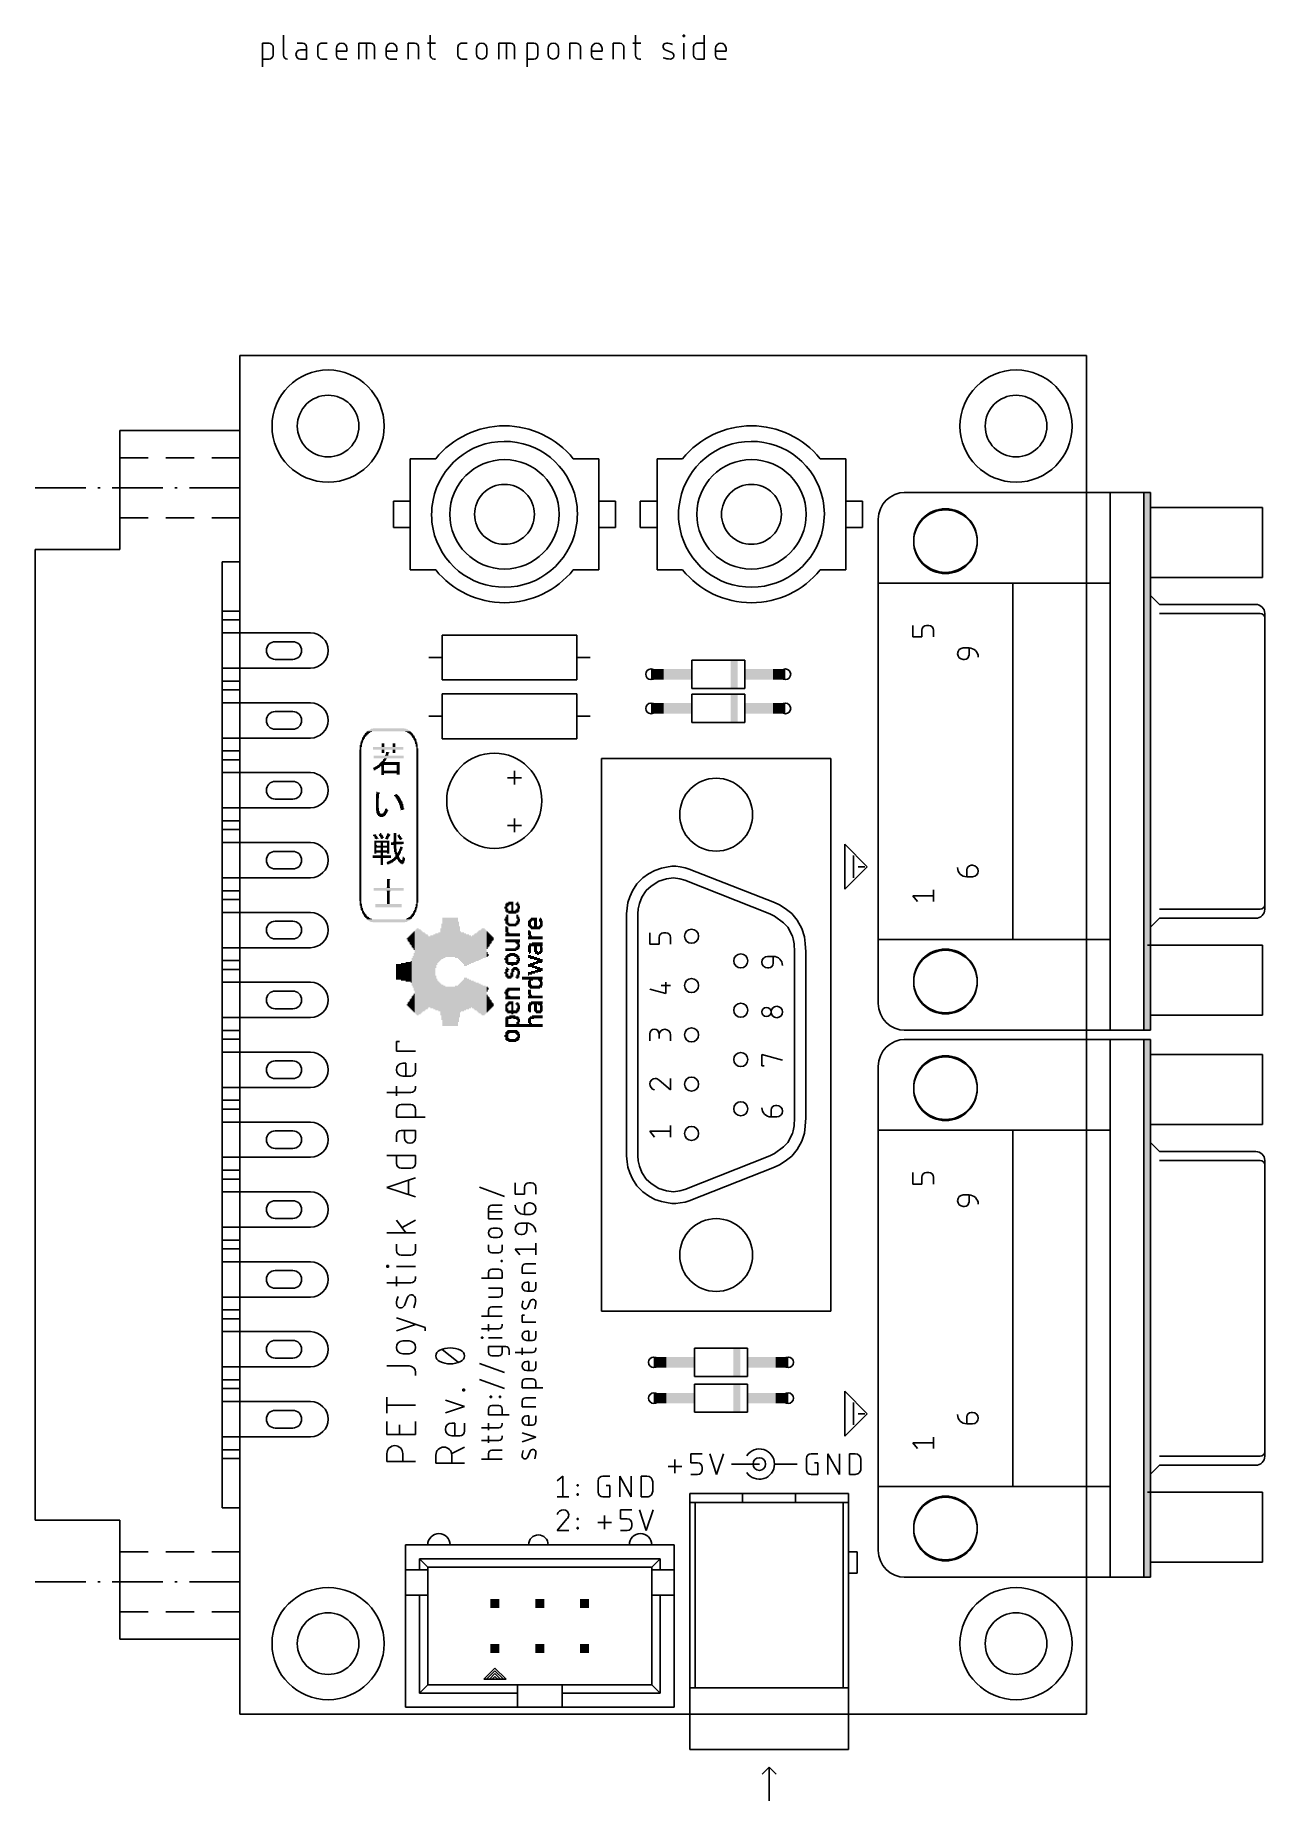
# Model space of a CAD drawing. Extents: x -12 to 58, y -5 to 95.
import ezdxf

# ---------------------------------------------------------------- set-up
doc = ezdxf.new("R2010")
doc.units = 0
for name, color, linetype in [('20', 30, 'CONTINUOUS'), ('21', 253, 'CONTINUOUS'), ('51', 253, 'CONTINUOUS')]:
    doc.layers.add(name, color=color, linetype=linetype)

# ---------------------------------------------------------------- blocks, each defined once
blk = doc.blocks.new('RECT')
blk.add_solid([(-0.5, -0.5), (0.5, -0.5), (-0.5, 0.5), (0.5, 0.5)])

msp = doc.modelspace()

# ---------------------------------------------------------------- linework, layer by layer
at = {"layer": '20'}
for p, q in [((0, 77), (0, 0)), ((0, 77), (48, 77)), ((48, 0), (48, 77)), ((0, 0), (48, 0))]:
    msp.add_line(p, q, dxfattribs=at)
at = {"layer": '21'}
for p, q in [((2.4691, 95.1445), (2.4691, 94.0226)), ((10.79, 95.1445), (10.79, 94.0226)), ((22.4252, 95.1445), (22.4252, 94.0226)), ((25.1226, 95.0697), (25.1226, 95.1445)), ((25.1226, 95.1445), (25.1974, 95.1445)), ((25.1974, 95.0697), (25.1226, 95.0697)), ((25.1974, 95.1445), (25.1974, 95.0697)), ((26.3175, 95.1445), (26.3175, 93.7983)), ((1.2795, 93.3495), (1.2795, 94.6957)), ((1.2795, 94.6957), (1.6535, 94.6957)), ((1.8778, 94.4714), (1.8778, 94.0226)), ((3.5527, 94.6957), (3.2535, 94.6957)), ((3.777, 94.3218), (3.4405, 94.3218)), ((3.777, 93.7983), (3.777, 94.4714)), ((4.4212, 94.0226), (4.4212, 94.4714)), ((4.6456, 94.6957), (4.9448, 94.6957)), ((5.4687, 94.0226), (5.4687, 94.3966)), ((6.067, 94.247), (5.4687, 94.247)), ((6.067, 94.3966), (6.067, 94.247)), ((6.7336, 93.7983), (6.7336, 94.6957)), ((6.7336, 94.6957), (7.4067, 94.6957)), ((7.1824, 93.7983), (7.1824, 94.6957)), ((7.6311, 94.4714), (7.6311, 93.7983)), ((8.2977, 94.0226), (8.2977, 94.3966)), ((8.896, 94.247), (8.2977, 94.247)), ((8.896, 94.3966), (8.896, 94.247)), ((9.5297, 93.7983), (9.5297, 94.6957)), ((9.5297, 94.6957), (9.9036, 94.6957)), ((10.128, 94.4714), (10.128, 93.7983)), ((10.6404, 94.6957), (11.0891, 94.6957)), ((12.3606, 94.0226), (12.3606, 94.4714)), ((12.5849, 94.6957), (12.8841, 94.6957)), ((13.4081, 94.0974), (13.4081, 94.3966)), ((14.0064, 94.3966), (14.0064, 94.0974)), ((14.673, 93.7983), (14.673, 94.6957)), ((14.673, 94.6957), (15.3461, 94.6957)), ((15.1217, 93.7983), (15.1217, 94.6957)), ((15.5704, 94.4714), (15.5704, 93.7983)), ((16.2913, 93.3495), (16.2913, 94.6957)), ((16.2913, 94.6957), (16.6652, 94.6957)), ((16.8896, 94.4714), (16.8896, 94.0226)), ((17.469, 94.0974), (17.469, 94.3966)), ((18.0673, 94.3966), (18.0673, 94.0974)), ((18.701, 93.7983), (18.701, 94.6957)), ((18.701, 94.6957), (19.0749, 94.6957)), ((19.2993, 94.4714), (19.2993, 93.7983)), ((19.9329, 94.0226), (19.9329, 94.3966)), ((20.5313, 94.247), (19.9329, 94.247)), ((20.5313, 94.3966), (20.5313, 94.247)), ((21.1649, 93.7983), (21.1649, 94.6957)), ((21.1649, 94.6957), (21.5389, 94.6957)), ((21.7632, 94.4714), (21.7632, 93.7983)), ((22.2757, 94.6957), (22.7244, 94.6957)), ((24.48, 94.1722), (24.1061, 94.3218)), ((25.16, 93.7983), (25.16, 94.6957)), ((25.7192, 94.0226), (25.7192, 94.4714)), ((25.9435, 94.6957), (26.3175, 94.6957)), ((26.9597, 94.0226), (26.9597, 94.3966)), ((27.558, 94.247), (26.9597, 94.247)), ((27.558, 94.3966), (27.558, 94.247)), ((1.6535, 93.7983), (1.2795, 93.7983)), ((3.4405, 93.7983), (3.777, 93.7983)), ((4.9448, 93.7983), (4.6456, 93.7983)), ((6.067, 93.7983), (5.6931, 93.7983)), ((8.896, 93.7983), (8.5221, 93.7983)), ((11.0144, 93.7983), (11.0891, 93.7983)), ((12.8841, 93.7983), (12.5849, 93.7983)), ((16.6652, 93.7983), (16.2913, 93.7983)), ((20.5313, 93.7983), (20.1573, 93.7983)), ((22.6496, 93.7983), (22.7244, 93.7983)), ((26.3175, 93.7983), (25.9435, 93.7983)), ((27.558, 93.7983), (27.1841, 93.7983)), ((0, 72.75), (-6.8, 72.75)), ((-6.8, 71.2), (-6.8, 72.75)), ((0, 71.2), (0, 72.75)), ((-6.8, 67.8), (-6.8, 71.2)), ((-6.8, 71.2), (-5.2, 71.2)), ((-4.2, 71.2), (-2.6, 71.2)), ((-1.6, 71.2), (0, 71.2)), ((0, 69.5), (0, 71.2)), ((9.65, 69.3), (9.65, 71.15)), ((9.65, 71.15), (11.1, 71.15)), ((18.9, 71.15), (20.35, 71.15)), ((20.35, 71.15), (20.35, 69.3)), ((23.65, 69.3), (23.65, 71.15)), ((23.65, 71.15), (25.1, 71.15)), ((32.9, 71.15), (34.35, 71.15)), ((34.35, 71.15), (34.35, 69.3)), ((-8.7333, 69.5), (-11.6, 69.5)), ((-7.9147, 69.5), (-8.052, 69.5)), ((-4.3667, 69.5), (-7.2333, 69.5)), ((-3.548, 69.5), (-3.6853, 69.5)), ((0, 69.5), (-2.8667, 69.5)), ((0, 67.8), (0, 69.5)), ((37.6505, 69.24), (49.3345, 69.24)), ((49.3345, 69.24), (49.3345, 38.76)), ((49.3345, 69.24), (51.2395, 69.24)), ((51.2395, 69.24), (51.2395, 38.76)), ((51.2395, 69.24), (51.6205, 69.24)), ((51.6205, 68.3828), (51.6205, 69.24)), ((51.6205, 64.414), (51.6205, 68.3828)), ((51.6205, 68.3828), (57.9705, 68.3828)), ((57.9705, 68.3828), (57.9705, 64.414)), ((-6.8, 66), (-6.8, 67.8)), ((-6.8, 67.8), (-5.2, 67.8)), ((-4.2, 67.8), (-2.6, 67.8)), ((-1.6, 67.8), (0, 67.8)), ((0, 65.3), (0, 67.8)), ((36.19, 64.0965), (36.19, 67.716)), ((9.65, 64.85), (9.65, 66.65)), ((20.35, 66.7), (20.35, 64.85)), ((23.65, 64.85), (23.65, 66.65)), ((34.35, 66.7), (34.35, 64.85)), ((-11.6, 11), (-11.6, 66)), ((-11.6, 66), (-6.8, 66)), ((-1, 11.7), (-1, 65.3)), ((-1, 65.3), (0, 65.3)), ((11.1, 64.85), (9.65, 64.85)), ((20.35, 64.85), (18.9, 64.85)), ((25.1, 64.85), (23.65, 64.85)), ((34.35, 64.85), (32.9, 64.85)), ((36.19, 64.0965), (36.19, 43.9035)), ((43.81, 64.0965), (36.19, 64.0965)), ((43.81, 64.0965), (49.271, 64.0965)), ((43.81, 64.0965), (43.81, 43.9035)), ((51.6205, 63.398), (51.6205, 64.414)), ((57.9705, 64.414), (51.6205, 64.414)), ((51.6205, 44.602), (51.6205, 63.398)), ((52.1285, 62.89), (51.6205, 63.398)), ((0, 62.51), (-1, 62.51)), ((0, 62.01), (0, 62.51)), ((57.5895, 62.89), (52.1285, 62.89)), ((57.8435, 62.382), (52.1285, 62.382)), ((58.0975, 62.382), (58.0975, 45.618)), ((-1, 62.01), (0, 62.01)), ((0.1, 61.28), (-1, 61.28)), ((19.095, 61.1556), (11.475, 61.1556)), ((11.475, 61.1556), (11.475, 58.6156)), ((19.095, 58.6156), (19.095, 61.1556)), ((38.1458, 61.0471), (38.1458, 61.6962)), ((38.6651, 61.0471), (38.1458, 61.0471)), ((38.6651, 61.4366), (38.6651, 61.0471)), ((39.0546, 61.6962), (38.9247, 61.6962)), ((39.3142, 61.0471), (39.3142, 61.4366)), ((41.0104, 60.4262), (41.3349, 60.4262)), ((41.3349, 60.4262), (41.3349, 60.0367)), ((0.1, 59.28), (-1, 59.28)), ((11.475, 59.8856), (10.713, 59.8856)), ((19.095, 59.8856), (19.857, 59.8856)), ((25.6163, 59.735), (28.6163, 59.735)), ((25.6163, 58.135), (25.6163, 59.735)), ((28.6163, 59.735), (28.6163, 58.135)), ((41.0753, 59.7771), (41.0104, 59.7771)), ((0, 58.55), (-1, 58.55)), ((-1, 58.05), (0, 58.05)), ((0, 58.05), (0, 58.55)), ((11.475, 58.6156), (19.095, 58.6156)), ((28.6163, 58.135), (25.6163, 58.135)), ((0.1, 57.32), (-1, 57.32)), ((19.095, 57.8219), (11.475, 57.8219)), ((11.475, 57.8219), (11.475, 55.2819)), ((19.095, 55.2819), (19.095, 57.8219)), ((25.6163, 57.7975), (28.6163, 57.7975)), ((25.6163, 56.1975), (25.6163, 57.7975)), ((28.6163, 57.7975), (28.6163, 56.1975)), ((11.475, 56.5519), (10.713, 56.5519)), ((19.095, 56.5519), (19.857, 56.5519)), ((28.6163, 56.1975), (25.6163, 56.1975)), ((0.1, 55.32), (-1, 55.32)), ((11.475, 55.2819), (19.095, 55.2819)), ((0, 54.59), (-1, 54.59)), ((-1, 54.09), (0, 54.09)), ((0, 54.09), (0, 54.59)), ((20.4912, 22.8472), (20.4912, 54.1528)), ((20.4912, 54.1528), (33.5088, 54.1528)), ((33.5088, 54.1528), (33.5088, 22.8472)), ((0.1, 53.36), (-1, 53.36)), ((15.1785, 53.0677), (15.9574, 53.0677)), ((15.568, 52.6783), (15.568, 53.4572)), ((0.1, 51.36), (-1, 51.36)), ((0, 50.63), (-1, 50.63)), ((-1, 50.13), (0, 50.13)), ((0, 50.13), (0, 50.63)), ((15.1784, 50.3689), (15.9573, 50.3689)), ((15.5679, 49.9795), (15.5679, 50.7584)), ((0.1, 49.4), (-1, 49.4)), ((35.555, 48.031), (34.285, 49.301)), ((34.285, 49.301), (34.285, 46.761)), ((24.4854, 48.0504), (24.1806, 47.9996)), ((24.714, 48.0504), (24.4854, 48.0504)), ((24.968, 48.025), (24.714, 48.0504)), ((25.2474, 47.9742), (24.968, 48.025)), ((34.285, 46.761), (35.555, 48.031)), ((34.793, 48.666), (34.793, 47.396)), ((35.428, 48.031), (35.047, 48.031)), ((41.4647, 48.1072), (41.5296, 48.1072)), ((0.1, 47.4), (-1, 47.4)), ((22.5042, 47.0598), (22.2502, 46.6534)), ((22.8344, 47.39), (22.5042, 47.0598)), ((23.1646, 47.6186), (22.8344, 47.39)), ((23.5202, 47.8218), (23.1646, 47.6186)), ((23.7488, 47.2122), (23.317, 46.9328)), ((23.9012, 47.9488), (23.5202, 47.8218)), ((24.1806, 47.3392), (23.7488, 47.2122)), ((24.1806, 47.9996), (23.9012, 47.9488)), ((24.587, 47.39), (24.1806, 47.3392)), ((24.9426, 47.3392), (24.587, 47.39)), ((25.222, 47.263), (24.9426, 47.3392)), ((25.222, 47.263), (30.048, 45.358)), ((25.476, 47.898), (25.2474, 47.9742)), ((25.476, 47.898), (30.302, 45.993)), ((41.2051, 47.4581), (41.2051, 47.8476)), ((41.5296, 47.4581), (41.2051, 47.4581)), ((0, 46.67), (-1, 46.67)), ((-1, 46.17), (0, 46.17)), ((0, 46.17), (0, 46.67)), ((22.0978, 46.3232), (21.9962, 45.993)), ((22.2502, 46.6534), (22.0978, 46.3232)), ((22.7836, 46.2978), (22.6566, 45.9422)), ((23.0376, 46.6788), (22.7836, 46.2978)), ((23.317, 46.9328), (23.0376, 46.6788)), ((38.4054, 46.0611), (38.1458, 46.3856)), ((38.1458, 46.3856), (39.3142, 46.3856)), ((39.3142, 46.0611), (39.3142, 46.7102)), ((0.1, 45.44), (-1, 45.44)), ((21.9454, 45.6882), (21.92, 45.358)), ((21.92, 31.642), (21.92, 45.358)), ((21.9962, 45.993), (21.9454, 45.6882)), ((22.5804, 45.6374), (22.555, 45.358)), ((22.555, 31.642), (22.555, 45.358)), ((22.6566, 45.9422), (22.5804, 45.6374)), ((30.302, 45.231), (30.048, 45.358)), ((30.5814, 45.866), (30.302, 45.993)), ((30.81, 44.85), (30.302, 45.231)), ((30.9116, 45.6628), (30.5814, 45.866)), ((31.2926, 45.3834), (30.9116, 45.6628)), ((31.5974, 45.0024), (31.2926, 45.3834)), ((51.6205, 44.602), (52.1285, 45.11)), ((57.8435, 45.618), (52.1285, 45.618)), ((52.1285, 45.11), (57.5895, 45.11)), ((23.2408, 43.6308), (23.2408, 44.2799)), ((23.7601, 44.0203), (23.7601, 43.6308)), ((24.1496, 44.2799), (24.0197, 44.2799)), ((24.4092, 43.6308), (24.4092, 44.0203)), ((31.064, 44.596), (30.81, 44.85)), ((31.318, 44.088), (31.064, 44.596)), ((31.3688, 43.9356), (31.318, 44.088)), ((31.8514, 44.5198), (31.5974, 45.0024)), ((32.0038, 44.0626), (31.8514, 44.5198)), ((32.0546, 43.6816), (32.0038, 44.0626)), ((51.6205, 39.6172), (51.6205, 44.602)), ((0.1, 43.44), (-1, 43.44)), ((23.7601, 43.6308), (23.2408, 43.6308)), ((31.4196, 43.6562), (31.3688, 43.9356)), ((31.445, 43.199), (31.4196, 43.6562)), ((31.445, 33.801), (31.445, 43.199)), ((32.08, 43.199), (32.0546, 43.6816)), ((32.08, 43.199), (32.08, 33.801)), ((43.81, 43.9035), (36.19, 43.9035)), ((36.19, 43.9035), (36.19, 40.284)), ((43.81, 43.9035), (49.271, 43.9035)), ((57.9705, 43.586), (51.4618, 43.586)), ((57.9705, 39.6172), (57.9705, 43.586)), ((0, 42.71), (-1, 42.71)), ((-1, 42.21), (0, 42.21)), ((0, 42.21), (0, 42.71)), ((29.9154, 42.9464), (30.2399, 42.9464)), ((29.9803, 42.2973), (29.9154, 42.2973)), ((30.2399, 42.9464), (30.2399, 42.5569)), ((0.1, 41.48), (-1, 41.48)), ((23.2408, 41.0964), (24.1496, 40.8368)), ((23.8899, 41.2912), (24.4092, 41.2912)), ((24.1496, 40.8368), (24.1496, 41.4859)), ((0.1, 39.48), (-1, 39.48)), ((51.6205, 38.76), (51.6205, 39.6172)), ((51.6205, 39.6172), (57.9705, 39.6172)), ((0, 38.75), (-1, 38.75)), ((-1, 38.25), (0, 38.25)), ((0, 38.25), (0, 38.75)), ((8.8738, 37.5802), (8.8738, 38.1221)), ((8.8738, 38.1221), (9.0544, 38.1221)), ((23.2408, 38.1698), (23.2408, 38.5593)), ((23.7601, 38.5593), (23.7601, 38.2996)), ((24.4092, 38.1698), (24.4092, 38.4944)), ((49.3345, 38.76), (37.6505, 38.76)), ((37.6505, 38.24), (49.3345, 38.24)), ((51.2395, 38.76), (49.3345, 38.76)), ((49.3345, 38.24), (49.3345, 7.76)), ((49.3345, 38.24), (51.2395, 38.24)), ((51.6205, 38.76), (51.2395, 38.76)), ((51.2395, 38.24), (51.2395, 7.76)), ((51.2395, 38.24), (51.6205, 38.24)), ((51.6205, 37.3828), (51.6205, 38.24)), ((0.1, 37.52), (-1, 37.52)), ((9.9576, 37.5802), (8.8738, 37.5802)), ((29.5908, 36.7411), (29.5908, 37.3902)), ((29.5908, 37.3902), (30.7592, 37.0657)), ((51.6205, 33.414), (51.6205, 37.3828)), ((51.6205, 37.3828), (57.9705, 37.3828)), ((57.9705, 37.3828), (57.9705, 33.414)), ((9.2351, 36.8874), (9.4157, 36.8874)), ((9.6866, 36.1649), (9.2351, 36.1649)), ((9.4157, 36.8874), (9.4157, 36.1649)), ((9.9576, 36.8874), (9.9576, 36.4358)), ((24.4092, 35.3758), (24.4092, 36.0249)), ((29.7206, 36.7411), (29.5908, 36.7411)), ((36.19, 33.0965), (36.19, 36.716)), ((0.1, 35.52), (-1, 35.52)), ((8.332, 35.2258), (9.6866, 35.2258)), ((8.8738, 35.0452), (8.8738, 35.5871)), ((9.9576, 35.4968), (9.9576, 35.5871)), ((23.7601, 35.9275), (24.4092, 35.3758)), ((0, 34.79), (-1, 34.79)), ((-1, 34.29), (0, 34.29)), ((0, 34.29), (0, 34.79)), ((8.8738, 33.8276), (8.8738, 34.2791)), ((9.1448, 34.55), (9.6866, 34.55)), ((9.9576, 34.2791), (9.9576, 33.8276)), ((30.1101, 33.8518), (30.1101, 34.2413)), ((30.3697, 34.5009), (30.4346, 34.5009)), ((0.1, 33.56), (-1, 33.56)), ((10.4994, 33.8276), (8.8738, 33.8276)), ((9.9576, 33.0765), (9.1448, 33.0765)), ((9.3254, 33.0765), (9.3254, 32.6701)), ((9.9576, 32.6701), (9.9576, 33.0765)), ((23.5004, 32.7088), (23.2408, 33.0334)), ((23.2408, 33.0334), (24.4092, 33.0334)), ((24.4092, 32.7088), (24.4092, 33.3579)), ((30.4346, 33.8518), (30.1101, 33.8518)), ((31.3688, 33.0644), (31.318, 32.912)), ((31.4196, 33.3438), (31.3688, 33.0644)), ((31.445, 33.801), (31.4196, 33.3438)), ((32.0546, 33.3184), (32.0038, 32.9374)), ((32.08, 33.801), (32.0546, 33.3184)), ((36.19, 33.0965), (36.19, 12.9035)), ((43.81, 33.0965), (36.19, 33.0965)), ((43.81, 33.0965), (49.271, 33.0965)), ((43.81, 33.0965), (43.81, 12.9035)), ((51.6205, 32.398), (51.6205, 33.414)), ((57.9705, 33.414), (51.6205, 33.414)), ((8.8738, 32.8055), (8.8738, 32.4443)), ((30.81, 32.15), (30.302, 31.769)), ((31.064, 32.404), (30.81, 32.15)), ((31.318, 32.912), (31.064, 32.404)), ((31.8514, 32.4802), (31.5974, 31.9976)), ((32.0038, 32.9374), (31.8514, 32.4802)), ((51.6205, 13.602), (51.6205, 32.398)), ((52.1285, 31.89), (51.6205, 32.398)), ((0.1, 31.56), (-1, 31.56)), ((8.332, 31.6697), (9.9576, 31.6697)), ((8.8738, 31.2181), (8.8738, 31.6697)), ((9.9576, 31.6697), (9.9576, 31.2181)), ((21.9454, 31.3118), (21.92, 31.642)), ((21.9962, 31.007), (21.9454, 31.3118)), ((22.5804, 31.3626), (22.555, 31.642)), ((22.6566, 31.0578), (22.5804, 31.3626)), ((22.7836, 30.7022), (22.6566, 31.0578)), ((25.222, 29.737), (30.048, 31.642)), ((30.302, 31.769), (30.048, 31.642)), ((30.5814, 31.134), (30.302, 31.007)), ((30.9116, 31.3372), (30.5814, 31.134)), ((31.2926, 31.6166), (30.9116, 31.3372)), ((31.5974, 31.9976), (31.2926, 31.6166)), ((57.5895, 31.89), (52.1285, 31.89)), ((57.8435, 31.382), (52.1285, 31.382)), ((58.0975, 31.382), (58.0975, 14.618)), ((0, 30.83), (-1, 30.83)), ((-1, 30.33), (0, 30.33)), ((0, 30.33), (0, 30.83)), ((8.332, 29.8568), (9.9576, 30.3987)), ((9.6866, 30.9472), (9.1448, 30.9472)), ((9.5511, 30.2632), (9.5511, 29.4504)), ((15.6083, 29.4666), (15.6083, 30.1157)), ((16.5171, 30.1157), (16.3872, 30.1157)), ((22.0978, 30.6768), (21.9962, 31.007)), ((22.2502, 30.3466), (22.0978, 30.6768)), ((22.5042, 29.9402), (22.2502, 30.3466)), ((23.0376, 30.3212), (22.7836, 30.7022)), ((23.317, 30.0672), (23.0376, 30.3212)), ((23.7488, 29.7878), (23.317, 30.0672)), ((25.476, 29.102), (30.302, 31.007)), ((38.1458, 30.0471), (38.1458, 30.6962)), ((38.6651, 30.0471), (38.1458, 30.0471)), ((38.6651, 30.4366), (38.6651, 30.0471)), ((39.0546, 30.6962), (38.9247, 30.6962)), ((39.3142, 30.0471), (39.3142, 30.4366)), ((0.1, 29.6), (-1, 29.6)), ((9.9576, 29.315), (8.332, 29.8568)), ((15.0015, 29.3466), (13.5735, 29.8659)), ((16.1276, 29.4666), (15.6083, 29.4666)), ((16.1276, 29.856), (16.1276, 29.4666)), ((16.7767, 29.4666), (16.7767, 29.856)), ((22.8344, 29.61), (22.5042, 29.9402)), ((23.1646, 29.3814), (22.8344, 29.61)), ((23.5202, 29.1782), (23.1646, 29.3814)), ((23.9012, 29.0512), (23.5202, 29.1782)), ((24.1806, 29.6608), (23.7488, 29.7878)), ((24.1806, 29.0004), (23.9012, 29.0512)), ((24.587, 29.61), (24.1806, 29.6608)), ((24.9426, 29.6608), (24.587, 29.61)), ((25.222, 29.737), (24.9426, 29.6608)), ((25.2474, 29.0258), (24.968, 28.975)), ((25.476, 29.102), (25.2474, 29.0258)), ((41.0104, 29.4262), (41.3349, 29.4262)), ((41.3349, 29.4262), (41.3349, 29.0367)), ((14.0928, 28.0738), (14.0928, 28.658)), ((14.8717, 28.4633), (14.0928, 28.4633)), ((14.8717, 28.0738), (14.0928, 28.0738)), ((14.2875, 28.8527), (14.8717, 28.8527)), ((16.1276, 28.3236), (16.1276, 28.713)), ((16.4521, 28.3236), (16.1276, 28.3236)), ((16.3872, 28.9727), (16.4521, 28.9727)), ((24.4854, 28.9496), (24.1806, 29.0004)), ((24.714, 28.9496), (24.4854, 28.9496)), ((24.968, 28.975), (24.714, 28.9496)), ((41.0753, 28.7771), (41.0104, 28.7771)), ((0.1, 27.6), (-1, 27.6)), ((9.9576, 27.272), (8.332, 27.272)), ((8.8738, 27.9945), (9.4157, 27.272)), ((9.9576, 27.9945), (9.1899, 27.5881)), ((14.3524, 27.5418), (14.6121, 27.5418)), ((14.6121, 27.0225), (14.3524, 27.0225)), ((15.9329, 27.8297), (16.2574, 27.8297)), ((15.9978, 27.1806), (15.9329, 27.1806)), ((16.2574, 27.8297), (16.2574, 27.4402)), ((0, 26.87), (-1, 26.87)), ((-1, 26.37), (0, 26.37)), ((0, 26.37), (0, 26.87)), ((8.8738, 26.2773), (8.8738, 26.6386)), ((9.9576, 26.6386), (9.9576, 26.2773)), ((14.0928, 26.3423), (14.0928, 26.6019)), ((14.677, 26.1476), (14.2875, 26.1476)), ((14.8717, 26.6019), (14.8717, 26.3423)), ((15.8679, 26.0376), (15.6083, 26.3621)), ((15.6083, 26.3621), (16.7767, 26.3621)), ((16.7767, 26.0376), (16.7767, 26.6867)), ((0.1, 25.64), (-1, 25.64)), ((8.332, 25.3307), (8.332, 25.421)), ((8.332, 25.421), (8.4223, 25.421)), ((8.4223, 25.3307), (8.332, 25.3307)), ((8.4223, 25.421), (8.4223, 25.3307)), ((9.9576, 25.3759), (8.8738, 25.3759)), ((9.6866, 26.0064), (9.1448, 26.0064)), ((14.0928, 25.0289), (14.0928, 24.7043)), ((14.677, 25.2236), (14.2875, 25.2236)), ((14.8068, 25.6495), (14.8068, 25.7144)), ((14.8068, 25.7144), (14.8717, 25.7144)), ((14.8717, 25.6495), (14.8068, 25.6495)), ((14.8717, 25.7144), (14.8717, 25.6495)), ((14.8717, 24.7043), (14.8717, 25.0289)), ((15.9978, 24.9976), (15.9978, 25.3222)), ((16.1925, 25.5169), (16.7767, 25.5169)), ((8.332, 24.4403), (9.6866, 24.4403)), ((8.8738, 24.2597), (8.8738, 24.8015)), ((9.9576, 24.7112), (9.9576, 24.8015)), ((13.7033, 24.7043), (14.8717, 24.7043)), ((14.8717, 24.1509), (14.0928, 24.1509)), ((14.8717, 23.8264), (14.8717, 24.1509)), ((16.7767, 24.9976), (15.9978, 24.9976)), ((16.2574, 24.4882), (16.3872, 24.4882)), ((16.3872, 24.4882), (16.3872, 23.9689)), ((16.7767, 24.4882), (16.7767, 24.1636)), ((0.1, 23.64), (-1, 23.64)), ((9.506, 23.6217), (9.3254, 23.1702)), ((14.0928, 23.6316), (14.677, 23.6316)), ((14.2875, 23.0841), (14.8717, 23.0841)), ((16.582, 23.9689), (16.2574, 23.9689)), ((16.4521, 23.4002), (16.3223, 23.0757)), ((0, 22.91), (-1, 22.91)), ((-1, 22.41), (0, 22.41)), ((0, 22.41), (0, 22.91)), ((10.4994, 21.9127), (8.8738, 22.4546)), ((8.8738, 21.7321), (9.9576, 22.0933)), ((14.8717, 22.5648), (13.7033, 22.5648)), ((14.0928, 22.5648), (14.0928, 22.8894)), ((14.0928, 21.7061), (14.0928, 22.0956)), ((14.8717, 22.0307), (14.8717, 22.0956)), ((15.9978, 22.2229), (15.9978, 22.6124)), ((15.9978, 22.6124), (16.1276, 22.6124)), ((16.7767, 22.2229), (15.9978, 22.2229)), ((33.5088, 22.8472), (20.4912, 22.8472)), ((0.1, 21.68), (-1, 21.68)), ((9.2351, 21.152), (9.5963, 21.152)), ((10.4994, 21.7321), (10.4994, 21.9127)), ((13.7033, 21.8359), (14.677, 21.8359)), ((13.7033, 21.3061), (13.7033, 21.371)), ((13.7033, 21.371), (13.7682, 21.371)), ((13.7682, 21.3061), (13.7033, 21.3061)), ((13.7682, 21.371), (13.7682, 21.3061)), ((14.8717, 21.3386), (14.0928, 21.3386)), ((16.2574, 21.7069), (16.3872, 21.7069)), ((16.582, 21.1876), (16.2574, 21.1876)), ((16.3872, 21.7069), (16.3872, 21.1876)), ((16.7767, 21.7069), (16.7767, 21.3823)), ((9.5963, 20.4295), (9.2351, 20.4295)), ((12.3744, 19.9452), (11.4713, 20.6677)), ((14.0928, 20.5058), (14.0928, 20.8303)), ((14.0928, 20.8303), (15.0664, 20.8303)), ((14.677, 20.311), (14.2875, 20.311)), ((14.8717, 20.8303), (14.8717, 20.5058)), ((15.2612, 20.6356), (15.2612, 20.376)), ((15.6083, 20.4968), (16.582, 20.4968)), ((15.9978, 20.367), (15.9978, 20.7564)), ((16.7767, 20.6915), (16.7767, 20.7564)), ((25.775, 20.7438), (28.775, 20.7438)), ((25.775, 19.1438), (25.775, 20.7438)), ((28.775, 20.7438), (28.775, 19.1438)), ((0.1, 19.68), (-1, 19.68)), ((8.332, 19.7367), (9.5963, 19.7367)), ((9.9576, 19.3754), (9.9576, 19.1948)), ((15.0015, 19.3644), (13.5735, 19.8837)), ((16.2574, 19.9924), (16.3872, 19.9924)), ((16.582, 19.4731), (16.2574, 19.4731)), ((16.3872, 19.9924), (16.3872, 19.4731)), ((16.7767, 19.9924), (16.7767, 19.6678)), ((28.775, 19.1438), (25.775, 19.1438)), ((0, 18.95), (-1, 18.95)), ((-1, 18.45), (0, 18.45)), ((0, 18.45), (0, 18.95)), ((12.6454, 18.3335), (12.6454, 18.4238)), ((12.6454, 18.4238), (12.7357, 18.4238)), ((12.7357, 18.3335), (12.6454, 18.3335)), ((12.7357, 18.4238), (12.7357, 18.3335)), ((15.0015, 18.45), (13.5735, 18.9693)), ((14.1901, 17.9533), (14.1901, 18.0182)), ((14.1901, 18.0182), (14.255, 18.0182)), ((14.255, 18.0182), (14.255, 17.9533)), ((14.7094, 17.9533), (14.7094, 18.0182)), ((14.7094, 18.0182), (14.7743, 18.0182)), ((14.7743, 18.0182), (14.7743, 17.9533)), ((15.9978, 18.4884), (15.9978, 18.8129)), ((17.1662, 18.4884), (15.9978, 18.4884)), ((16.1925, 19.0077), (16.582, 19.0077)), ((16.7767, 18.8129), (16.7767, 18.4884)), ((25.775, 18.7125), (28.775, 18.7125)), ((25.775, 17.1125), (25.775, 18.7125)), ((28.775, 18.7125), (28.775, 17.1125)), ((35.555, 17.031), (34.285, 18.301)), ((34.285, 18.301), (34.285, 15.761)), ((0.1, 17.72), (-1, 17.72)), ((8.332, 17.0566), (8.332, 17.9597)), ((9.9576, 17.5082), (8.332, 17.5082)), ((12.7357, 17.4407), (11.6519, 17.802)), ((11.6519, 17.0795), (12.7357, 17.4407)), ((14.0928, 16.97), (14.0928, 17.2946)), ((14.255, 17.9533), (14.1901, 17.9533)), ((14.2875, 17.4893), (14.677, 17.4893)), ((14.7743, 17.9533), (14.7094, 17.9533)), ((14.8717, 17.2946), (14.8717, 16.97)), ((15.9978, 17.4157), (15.9978, 17.7403)), ((16.7767, 17.4157), (15.9978, 17.4157)), ((16.1925, 17.935), (16.7767, 17.935)), ((28.775, 17.1125), (25.775, 17.1125)), ((34.285, 15.761), (35.555, 17.031)), ((34.793, 17.666), (34.793, 16.396)), ((35.428, 17.031), (35.047, 17.031)), ((41.4647, 17.1072), (41.5296, 17.1072)), ((8.332, 15.8612), (8.332, 16.5837)), ((9.0544, 15.8612), (9.0544, 16.4031)), ((9.9576, 16.5837), (9.9576, 15.8612)), ((12.0132, 16.4994), (12.1938, 16.4994)), ((12.1938, 16.4994), (12.1938, 15.7769)), ((12.7357, 16.4994), (12.7357, 16.0478)), ((13.7033, 16.2352), (14.677, 16.2352)), ((15.2612, 16.97), (14.0928, 16.97)), ((14.0928, 16.1054), (14.0928, 16.4949)), ((14.8717, 16.43), (14.8717, 16.4949)), ((16.2574, 16.9063), (16.3872, 16.9063)), ((16.582, 16.387), (16.2574, 16.387)), ((16.3872, 16.9063), (16.3872, 16.387)), ((16.7767, 16.9063), (16.7767, 16.5817)), ((41.2051, 16.4581), (41.2051, 16.8476)), ((41.5296, 16.4581), (41.2051, 16.4581)), ((0.1, 15.72), (-1, 15.72)), ((9.9576, 15.8612), (8.332, 15.8612)), ((12.4647, 15.7769), (12.0132, 15.7769)), ((12.7357, 15.1399), (12.0132, 14.7787)), ((13.7033, 15.5113), (14.677, 15.5113)), ((14.0928, 15.3815), (14.0928, 15.771)), ((14.8717, 15.7061), (14.8717, 15.771)), ((16.7767, 15.6942), (15.9978, 15.9538)), ((15.9978, 15.4345), (16.7767, 15.6942)), ((38.4054, 15.0611), (38.1458, 15.3856)), ((38.1458, 15.3856), (39.3142, 15.3856)), ((39.3142, 15.0611), (39.3142, 15.7102)), ((0, 14.99), (-1, 14.99)), ((-1, 14.49), (0, 14.49)), ((0, 14.49), (0, 14.99)), ((8.332, 14.3162), (8.332, 14.7678)), ((9.9576, 14.3162), (8.332, 14.3162)), ((9.2351, 14.7678), (9.2351, 14.3162)), ((11.1101, 14.2368), (11.1101, 14.6884)), ((12.7357, 14.2368), (11.1101, 14.2368)), ((12.0132, 14.6884), (12.0132, 14.2368)), ((14.8717, 14.4496), (13.7033, 14.4496)), ((14.0928, 14.4496), (14.0928, 14.7741)), ((14.2875, 14.9688), (14.8717, 14.9688)), ((16.4521, 14.9039), (16.3223, 14.5794)), ((24.2718, 14.0464), (25.0508, 14.0464)), ((24.6613, 13.657), (24.6613, 14.4359)), ((25.5559, 14.2412), (25.5559, 14.7605)), ((25.5559, 14.7605), (26.205, 14.7605)), ((25.9454, 14.2412), (25.5559, 14.2412)), ((26.634, 14.7605), (27.0235, 13.5921)), ((27.0235, 13.5921), (27.413, 14.7605)), ((29.4481, 14.1763), (27.8606, 14.1763)), ((30.3213, 14.1763), (31.5913, 14.1763)), ((32.1183, 13.8517), (32.1183, 14.5008)), ((32.3779, 14.7605), (32.7674, 14.7605)), ((32.5727, 14.2412), (32.7674, 14.2412)), ((32.7674, 14.2412), (32.7674, 13.5921)), ((33.3375, 13.5921), (33.3375, 14.7605)), ((33.3375, 14.7605), (33.9866, 13.5921)), ((33.9866, 13.5921), (33.9866, 14.7605)), ((34.5567, 13.5921), (34.5567, 14.7605)), ((34.5567, 14.7605), (34.8812, 14.7605)), ((35.2058, 14.4359), (35.2058, 13.9166)), ((51.6205, 13.602), (52.1285, 14.11)), ((57.8435, 14.618), (52.1285, 14.618)), ((52.1285, 14.11), (57.5895, 14.11)), ((17.9902, 13.2308), (18.3147, 13.4905)), ((18.3147, 13.4905), (18.3147, 12.3221)), ((20.3143, 12.5817), (20.3143, 13.2308)), ((20.5739, 13.4905), (20.9634, 13.4905)), ((21.5335, 12.3221), (21.5335, 13.4905)), ((21.5335, 13.4905), (22.1826, 12.3221)), ((22.1826, 12.3221), (22.1826, 13.4905)), ((22.7527, 12.3221), (22.7527, 13.4905)), ((22.7527, 13.4905), (23.0772, 13.4905)), ((23.4018, 13.1659), (23.4018, 12.6466)), ((25.5559, 13.5921), (25.9454, 13.5921)), ((26.205, 13.8517), (26.205, 13.9815)), ((32.7674, 13.5921), (32.3779, 13.5921)), ((34.8812, 13.5921), (34.5567, 13.5921)), ((51.6205, 8.6172), (51.6205, 13.602)), ((17.9902, 12.3221), (18.6393, 12.3221)), ((19.1205, 12.9387), (19.1205, 13.0036)), ((19.1205, 13.0036), (19.1854, 13.0036)), ((19.1854, 12.9387), (19.1205, 12.9387)), ((19.1205, 12.4194), (19.1205, 12.4843)), ((19.1205, 12.4843), (19.1854, 12.4843)), ((19.1854, 12.4194), (19.1205, 12.4194)), ((19.1854, 13.0036), (19.1854, 12.9387)), ((19.1854, 12.4843), (19.1854, 12.4194)), ((20.9634, 12.3221), (20.5739, 12.3221)), ((20.7686, 12.9712), (20.9634, 12.9712)), ((20.9634, 12.9712), (20.9634, 12.3221)), ((23.0772, 12.3221), (22.7527, 12.3221)), ((28.5, 12.5), (25.5, 12.5)), ((25.5, 12.5), (25.5, 12)), ((28.5, 12.5), (28.5, 12)), ((28.5, 12.5), (28.8, 12.5)), ((31.5, 12.5), (31.2, 12.5)), ((31.5, 12), (31.5, 12.5)), ((31.5, 12.5), (34.5, 12.5)), ((34.5, 12.5), (34.5, 12)), ((43.81, 12.9035), (36.19, 12.9035)), ((36.19, 12.9035), (36.19, 9.284)), ((43.81, 12.9035), (49.271, 12.9035)), ((57.9705, 12.586), (51.4618, 12.586)), ((57.9705, 8.6172), (57.9705, 12.586)), ((0, 11.7), (-1, 11.7)), ((0, 9.2), (0, 11.7)), ((18.5419, 11.0662), (17.9902, 10.417)), ((19.1205, 11.0337), (19.1205, 11.0986)), ((19.1205, 11.0986), (19.1854, 11.0986)), ((19.1854, 11.0337), (19.1205, 11.0337)), ((19.1854, 11.0986), (19.1854, 11.0337)), ((20.6769, 10.482), (20.6769, 11.2609)), ((21.5716, 11.0662), (21.5716, 11.5854)), ((21.5716, 11.5854), (22.2207, 11.5854)), ((21.961, 11.0662), (21.5716, 11.0662)), ((22.6497, 11.5854), (23.0391, 10.417)), ((23.0391, 10.417), (23.4286, 11.5854)), ((25.5, 1.5), (25.5, 12)), ((25.5, 12), (25.8, 12)), ((25.8, 12), (28.5, 12)), ((25.8, 1.5), (25.8, 12)), ((28.5, 12), (28.8, 12)), ((31.2, 12), (31.5, 12)), ((31.5, 12), (34.2, 12)), ((34.2, 12), (34.5, 12)), ((34.2, 9.5), (34.2, 12)), ((34.5, 12), (34.5, 9.7)), ((-6.8, 11), (-11.6, 11)), ((-6.8, 9.2), (-6.8, 11)), ((17.9902, 10.417), (18.6393, 10.417)), ((19.1205, 10.5144), (19.1205, 10.5793)), ((19.1205, 10.5793), (19.1854, 10.5793)), ((19.1854, 10.5144), (19.1205, 10.5144)), ((19.1854, 10.5793), (19.1854, 10.5144)), ((20.2875, 10.8714), (21.0664, 10.8714)), ((21.5716, 10.417), (21.961, 10.417)), ((22.2207, 10.6767), (22.2207, 10.8065)), ((-6.8, 5.8), (-6.8, 9.2)), ((-6.8, 9.2), (-5.2, 9.2)), ((-4.2, 9.2), (-2.6, 9.2)), ((-1.6, 9.2), (0, 9.2)), ((0, 7.5), (0, 9.2)), ((9.38, 9.6038), (24.62, 9.6038)), ((9.38, 8.175), (9.38, 9.6038)), ((24.62, 9.6038), (24.62, 8.175)), ((9.38, 6.7463), (9.38, 8.175)), ((10.1737, 8.175), (9.38, 8.175)), ((10.1737, 8.81), (23.8263, 8.81)), ((10.1737, 8.81), (10.1737, 8.175)), ((10.1737, 8.81), (10.65, 8.3338)), ((10.65, 8.175), (10.1737, 8.175)), ((10.65, 8.3338), (23.35, 8.3338)), ((10.65, 8.175), (10.65, 8.3338)), ((10.65, 6.7463), (10.65, 8.175)), ((23.35, 8.3338), (23.8263, 8.81)), ((23.35, 8.3338), (23.35, 8.175)), ((23.35, 8.175), (23.35, 6.7463)), ((23.35, 8.175), (23.8263, 8.175)), ((23.8263, 8.175), (23.8263, 8.81)), ((23.8263, 8.175), (24.62, 8.175)), ((24.62, 8.175), (24.62, 6.7463)), ((51.6205, 7.76), (51.6205, 8.6172)), ((51.6205, 8.6172), (57.9705, 8.6172)), ((-11.6, 7.5), (-8.7333, 7.5)), ((-8.052, 7.5), (-7.9147, 7.5)), ((-7.2333, 7.5), (-4.3667, 7.5)), ((-3.6853, 7.5), (-3.548, 7.5)), ((-2.8667, 7.5), (0, 7.5)), ((0, 5.8), (0, 7.5)), ((34.2, 1.5), (34.2, 7.7)), ((34.5, 7.5), (34.5, 1.5)), ((49.3345, 7.76), (37.6505, 7.76)), ((51.2395, 7.76), (49.3345, 7.76)), ((51.6205, 7.76), (51.2395, 7.76)), ((9.38, 0.3962), (9.38, 6.7463)), ((10.1737, 6.7463), (9.38, 6.7463)), ((10.65, 6.7463), (10.1737, 6.7463)), ((10.1737, 6.7463), (10.1737, 1.19)), ((10.65, 1.6662), (10.65, 6.7463)), ((23.35, 6.7463), (23.35, 1.6662)), ((23.35, 6.7463), (23.8263, 6.7463)), ((23.8263, 6.7463), (24.62, 6.7463)), ((23.8263, 6.7463), (23.8263, 1.19)), ((24.62, 6.7463), (24.62, 0.3962)), ((-6.8, 4.25), (-6.8, 5.8)), ((-6.8, 5.8), (-5.2, 5.8)), ((-4.2, 5.8), (-2.6, 5.8)), ((-1.6, 5.8), (0, 5.8)), ((0, 4.25), (0, 5.8)), ((0, 4.25), (-6.8, 4.25)), ((14.46, 2.6188), (13.825, 1.9838)), ((14.46, 2.46), (13.9837, 1.9838)), ((14.46, 2.3013), (14.1425, 1.9838)), ((14.46, 2.1425), (14.3012, 1.9838)), ((15.095, 1.9838), (14.46, 2.6188)), ((14.9362, 1.9838), (14.46, 2.46)), ((14.7775, 1.9838), (14.46, 2.3013)), ((14.6187, 1.9838), (14.46, 2.1425)), ((10.1737, 1.19), (10.65, 1.6662)), ((15.73, 1.19), (10.1737, 1.19)), ((15.73, 1.6662), (10.65, 1.6662)), ((13.825, 1.9838), (13.9837, 1.9838)), ((13.9837, 1.9838), (14.1425, 1.9838)), ((14.1425, 1.9838), (14.3012, 1.9838)), ((14.3012, 1.9838), (14.6187, 1.9838)), ((14.6187, 1.9838), (14.7775, 1.9838)), ((14.7775, 1.9838), (14.9362, 1.9838)), ((14.9362, 1.9838), (15.095, 1.9838)), ((18.27, 1.6662), (15.73, 1.6662)), ((15.73, 1.6662), (15.73, 1.19)), ((15.73, 1.19), (15.73, 0.3962)), ((23.35, 1.6662), (18.27, 1.6662)), ((18.27, 1.6662), (18.27, 1.19)), ((18.27, 1.19), (18.27, 0.3962)), ((18.27, 1.19), (23.8263, 1.19)), ((23.35, 1.6662), (23.8263, 1.19)), ((25.8, 1.5), (25.5, 1.5)), ((25.5, 1.5), (25.5, -2)), ((34.2, 1.5), (25.8, 1.5)), ((34.5, 1.5), (34.2, 1.5)), ((34.5, -2), (34.5, 1.5)), ((15.73, 0.3962), (9.38, 0.3962)), ((18.27, 0.3962), (15.73, 0.3962)), ((24.62, 0.3962), (18.27, 0.3962)), ((25.5, -2), (34.5, -2)), ((30, -3), (29.6, -3.4)), ((30, -4.9), (30, -3)), ((30, -3), (30.4, -3.4))]:
    msp.add_line(p, q, dxfattribs=at)
for centre, radius in [((5, 73), 3.1789), ((44, 73), 3.1789), ((5, 73), 1.7463), ((44, 73), 1.7463), ((15, 68), 3.1), ((29, 68), 3.1), ((40, 66.5095), 1.8034), ((40, 66.446), 1.8034), ((14.4206, 51.7688), 2.6988), ((27, 50.9778), 2.0638), ((40, 41.554), 1.8034), ((40, 41.4905), 1.8034), ((40, 35.5095), 1.8034), ((40, 35.446), 1.8034), ((27, 26.0222), 2.0638), ((29.4481, 14.1763), 0.355), ((40, 10.554), 1.8034), ((40, 10.4905), 1.8034), ((5, 4), 3.1789), ((44, 4), 3.1789), ((5, 4), 1.7463), ((44, 4), 1.7463)]:
    msp.add_circle(centre, radius, dxfattribs=at)
for centre, radius, start, end in [((1.6535, 94.4714), 0.2244, 0, 90), ((3.4405, 94.06), 0.2618, 90, 270), ((3.5527, 94.4714), 0.2244, 0, 90), ((4.6456, 94.4714), 0.2244, 89.9992, 180), ((5.7679, 94.3966), 0.2992, 0, 180), ((7.4067, 94.4714), 0.2244, 0, 90), ((8.5969, 94.3966), 0.2992, 0, 180), ((9.9036, 94.4714), 0.2244, 0, 90), ((12.5849, 94.4714), 0.2244, 89.9992, 180), ((13.7072, 94.3966), 0.2992, 0, 180), ((13.7072, 94.0974), 0.2992, 180, 0), ((15.3461, 94.4714), 0.2244, 0, 90), ((16.6652, 94.4714), 0.2244, 0, 90), ((17.7682, 94.3966), 0.2992, 0, 180), ((17.7682, 94.0974), 0.2992, 180, 0), ((19.0749, 94.4714), 0.2244, 0, 90), ((20.2321, 94.3966), 0.2992, 0, 180), ((21.5389, 94.4714), 0.2244, 0, 90), ((24.1781, 94.5018), 0.1939, 89.181, 248.1986), ((24.1687, 93.8465), 0.8493, 65.7609, 89.181), ((24.408, 93.9922), 0.1939, 269.181, 68.1986), ((25.9435, 94.4714), 0.2244, 89.9992, 180), ((27.2589, 94.3966), 0.2992, 0, 180), ((1.6535, 94.0226), 0.2244, 270.0008, 0), ((2.6935, 94.0226), 0.2244, 180, 270), ((4.6456, 94.0226), 0.2244, 180, 270), ((5.6931, 94.0226), 0.2244, 180, 270), ((8.5221, 94.0226), 0.2244, 180, 270), ((11.0144, 94.0226), 0.2244, 180, 270), ((12.5849, 94.0226), 0.2244, 180, 270), ((16.6652, 94.0226), 0.2244, 270.0008, 0), ((20.1573, 94.0226), 0.2244, 180, 270), ((22.6496, 94.0226), 0.2244, 180, 270), ((24.4233, 95.0666), 1.2684, 250.2096, 269.181), ((25.9435, 94.0226), 0.2244, 180, 270), ((27.1841, 94.0226), 0.2244, 180, 270), ((15.0051, 68), 4.1332, 11.8671, 168.8403), ((15, 68), 5.0133, 38.9278, 141.0722), ((29.0051, 68), 4.1332, 11.8671, 168.8403), ((29, 68), 5.0133, 38.9278, 141.0722), ((15, 68), 1.6971, 135, 45), ((29, 68), 1.6971, 135, 45), ((37.714, 67.716), 1.524, 90, 180), ((14.9949, 68), 4.1332, 191.8671, 348.8403), ((28.9949, 68), 4.1332, 191.8671, 348.8403), ((15, 68), 5.0132, 218.9275, 321.0725), ((29, 68), 5.0132, 218.9275, 321.0725), ((57.5895, 62.382), 0.508, 0, 90), ((57.8435, 62.128), 0.254, 0, 90), ((38.9247, 61.4366), 0.2596, 90, 180), ((39.0546, 61.4366), 0.2596, 0, 90), ((41.0104, 60.1016), 0.3246, 90, 270), ((41.0753, 60.0367), 0.2596, 270, 0), ((41.3349, 59.9069), 0.5193, 0, 90), ((41.4647, 47.8476), 0.2596, 90, 180), ((41.5296, 47.7826), 0.3246, 270, 90), ((41.2051, 47.9774), 0.5193, 180.0007, 270), ((57.5895, 45.618), 0.508, 270, 0), ((57.8435, 45.872), 0.254, 270, 0), ((24.0197, 44.0203), 0.2596, 90, 180), ((24.1496, 44.0203), 0.2596, 0, 90), ((29.9154, 42.6219), 0.3246, 90, 270), ((29.9803, 42.5569), 0.2596, 270, 0), ((30.2399, 42.4271), 0.5193, 0, 90), ((29.8504, 39.7961), 0.2596, 90, 270), ((29.8504, 39.7961), 0.2596, 270, 90), ((30.4346, 39.7961), 0.3246, 90, 270), ((30.4346, 39.7961), 0.3246, 270, 90), ((37.714, 40.284), 1.524, 180, 270), ((23.5004, 38.5593), 0.2596, 0, 180), ((24.0846, 38.4944), 0.3246, 0, 180), ((37.714, 36.716), 1.524, 90, 180), ((9.2351, 36.5262), 0.3612, 90, 270), ((9.6866, 36.4358), 0.2709, 270, 0), ((23.5329, 35.7328), 0.2921, 90, 180), ((23.5329, 35.7112), 0.3137, 43.6034, 90.0002), ((9.6866, 35.4968), 0.2709, 270, 0), ((23.6161, 35.7328), 0.3753, 180.0001, 252.0554), ((9.1448, 34.2791), 0.2709, 90.0007, 180), ((9.6866, 34.2791), 0.2709, 0, 90), ((30.1101, 34.3711), 0.5193, 180.0007, 270), ((30.3697, 34.2413), 0.2596, 90, 180), ((30.4346, 34.1764), 0.3246, 270, 90), ((9.1448, 32.8055), 0.2709, 90, 180), ((9.6415, 32.6701), 0.3161, 180, 0), ((9.1448, 31.2181), 0.2709, 180, 270), ((9.6866, 31.2181), 0.2709, 270, 0), ((57.5895, 31.382), 0.508, 0, 90), ((57.8435, 31.128), 0.254, 0, 90), ((16.3872, 29.856), 0.2596, 90, 180), ((16.5171, 29.856), 0.2596, 0, 90), ((38.9247, 30.4366), 0.2596, 90, 180), ((39.0546, 30.4366), 0.2596, 0, 90), ((41.0104, 29.1016), 0.3246, 90, 270), ((41.0753, 29.0367), 0.2596, 270, 0), ((41.3349, 28.9069), 0.5193, 0, 90), ((14.2875, 28.658), 0.1947, 90, 180), ((16.1276, 28.8429), 0.5193, 180.0007, 270), ((16.3872, 28.713), 0.2596, 90, 180), ((16.4521, 28.6481), 0.3246, 270, 90), ((14.3524, 27.2822), 0.2596, 90, 270), ((14.6121, 27.2822), 0.2596, 270, 90), ((15.9329, 27.5051), 0.3246, 90, 270), ((15.9978, 27.4402), 0.2596, 270, 0), ((16.2574, 27.3104), 0.5193, 0, 90), ((9.1448, 26.2773), 0.2709, 180, 270), ((9.6866, 26.2773), 0.2709, 270, 0), ((14.2875, 26.3423), 0.1947, 180, 270), ((14.677, 26.3423), 0.1947, 270, 0), ((14.2875, 25.0289), 0.1947, 90, 180), ((14.677, 25.0289), 0.1947, 0, 90), ((16.1925, 25.3222), 0.1947, 90.0009, 180), ((9.6866, 24.7112), 0.2709, 270, 0), ((16.2574, 24.2285), 0.2596, 90, 270), ((16.582, 24.1636), 0.1947, 270, 0), ((9.8993, 23.2458), 1.0256, 155.761, 179.1819), ((9.108, 23.2571), 0.2342, 179.1818, 338.1988), ((9.7234, 23.5347), 0.2342, 359.1818, 158.1985), ((8.4261, 23.5533), 1.5316, 340.2089, 359.1818), ((14.2875, 22.8894), 0.1947, 90.0009, 180), ((14.677, 23.8264), 0.1947, 270, 0), ((16.7348, 23.1301), 0.7371, 155.7611, 179.1819), ((16.1661, 23.1382), 0.1683, 179.1818, 338.1989), ((16.6084, 23.3377), 0.1683, 359.1819, 158.1986), ((15.676, 23.351), 1.1008, 340.209, 359.1819), ((14.677, 22.0307), 0.1947, 270, 0), ((9.2351, 20.7907), 0.3612, 90, 270), ((9.5963, 20.7907), 0.3612, 270, 90), ((16.2574, 21.4472), 0.2596, 90, 270), ((16.582, 21.3823), 0.1947, 270, 0), ((11.4442, 20.3065), 0.3342, 108.9243, 180), ((11.4442, 20.3065), 0.3341, 179.9998, 251.0758), ((11.9229, 19.4184), 1.3396, 90.0001, 115.989), ((11.9229, 19.4184), 1.3396, 64.0111, 90), ((12.4015, 20.3065), 0.3342, 359.9999, 71.0745), ((12.4015, 20.3065), 0.3342, 288.925, 0), ((14.2875, 20.5058), 0.1947, 180, 270), ((14.677, 20.5058), 0.1947, 270, 0), ((15.0664, 20.6356), 0.1947, 0, 90), ((16.582, 20.6915), 0.1947, 270, 0), ((9.5963, 19.3754), 0.3612, 0, 90), ((11.9229, 21.1945), 1.3396, 244.011, 269.9999), ((11.9229, 21.1945), 1.3396, 270, 295.9889), ((16.2574, 19.7327), 0.2596, 90, 270), ((16.582, 19.6678), 0.1947, 270, 0), ((16.1925, 18.8129), 0.1947, 90.0009, 180), ((16.582, 18.8129), 0.1947, 0, 90), ((14.2875, 17.2946), 0.1947, 90.0009, 180), ((14.677, 17.2946), 0.1947, 0, 90), ((16.1925, 17.7403), 0.1947, 90.0009, 180), ((41.4647, 16.8476), 0.2596, 90, 180), ((41.5296, 16.7826), 0.3246, 270, 90), ((12.0132, 16.1381), 0.3612, 90, 270), ((12.4647, 16.0478), 0.2709, 270, 0), ((14.677, 16.43), 0.1947, 270, 0), ((16.2574, 16.6467), 0.2596, 90, 270), ((16.582, 16.5817), 0.1947, 270, 0), ((41.2051, 16.9774), 0.5193, 180.0007, 270), ((8.7835, 14.7678), 0.4516, 0, 180), ((11.5616, 14.6884), 0.4516, 0, 180), ((14.677, 15.7061), 0.1947, 270, 0), ((16.6084, 14.8414), 0.1683, 359.1819, 158.1986), ((29.4481, 14.1763), 0.8586, 213.6901, 146.3099), ((14.2875, 14.7741), 0.1947, 90.0009, 180), ((16.7348, 14.6338), 0.7371, 155.7611, 179.1819), ((16.1661, 14.6419), 0.1683, 179.1818, 338.1989), ((15.676, 14.8547), 1.1008, 340.209, 359.1819), ((25.9454, 13.9815), 0.2596, 0, 90), ((32.3779, 14.5008), 0.2596, 90.0007, 180), ((34.8812, 14.4359), 0.3246, 0, 90), ((57.5895, 14.618), 0.508, 270, 0), ((57.8435, 14.872), 0.254, 270, 0), ((20.5739, 13.2308), 0.2596, 90.0007, 180), ((23.0772, 13.1659), 0.3246, 0, 90), ((25.9454, 13.8517), 0.2596, 270, 0), ((32.3779, 13.8517), 0.2596, 180, 270), ((34.8813, 13.9166), 0.3246, 269.9994, 0), ((20.5739, 12.5817), 0.2596, 180, 270), ((23.0772, 12.6466), 0.3246, 269.9994, 0), ((18.3472, 11.2102), 0.3753, 90.0001, 162.0549), ((18.3472, 11.2934), 0.2921, 0, 90), ((18.3255, 11.2934), 0.3138, 313.604, 359.9996), ((21.961, 10.8065), 0.2596, 0, 90), ((11.285, 9.6038), 0.635, 0, 180), ((16.9207, 9.6038), 0.5556, 0, 180), ((21.961, 10.6767), 0.2596, 270, 0), ((22.715, 9.6038), 0.635, 0, 180), ((37.714, 9.284), 1.524, 180, 270)]:
    msp.add_arc(centre, radius, start, end, dxfattribs=at)
at = {"layer": '51'}
for p, q in [((9.65, 69.3), (9.65, 68.75)), ((20.35, 69.3), (20.35, 68.75)), ((23.65, 69.3), (23.65, 68.75)), ((34.35, 69.3), (34.35, 68.75)), ((9.65, 68.75), (8.7, 68.75)), ((8.7, 68.75), (8.7, 67.25)), ((9.65, 68.75), (9.65, 67.25)), ((20.35, 68.75), (20.35, 67.25)), ((20.35, 68.75), (21.3, 68.75)), ((21.3, 68.75), (21.3, 67.25)), ((23.65, 68.75), (22.7, 68.75)), ((22.7, 68.75), (22.7, 67.25)), ((23.65, 68.75), (23.65, 67.25)), ((34.35, 68.75), (34.35, 67.25)), ((34.35, 68.75), (35.3, 68.75)), ((35.3, 68.75), (35.3, 67.25)), ((8.7, 67.25), (9.65, 67.25)), ((9.65, 67.25), (9.65, 66.65)), ((20.35, 67.25), (20.35, 66.7)), ((21.3, 67.25), (20.35, 67.25)), ((22.7, 67.25), (23.65, 67.25)), ((23.65, 67.25), (23.65, 66.65)), ((34.35, 67.25), (34.35, 66.7)), ((35.3, 67.25), (34.35, 67.25)), ((0.1, 61.28), (4, 61.28)), ((3, 60.78), (2, 60.78)), ((0.1, 59.28), (4, 59.28)), ((3, 59.78), (2, 59.78)), ((0.1, 57.32), (4, 57.32)), ((3, 56.82), (2, 56.82)), ((0.1, 55.32), (4, 55.32)), ((3, 55.82), (2, 55.82)), ((0.1, 53.36), (4, 53.36)), ((3, 52.86), (2, 52.86)), ((0.1, 51.36), (4, 51.36)), ((3, 51.86), (2, 51.86)), ((0.1, 49.4), (4, 49.4)), ((3, 48.9), (2, 48.9)), ((0.1, 47.4), (4, 47.4)), ((3, 47.9), (2, 47.9)), ((0.1, 45.44), (4, 45.44)), ((3, 44.94), (2, 44.94)), ((0.1, 43.44), (4, 43.44)), ((3, 43.94), (2, 43.94)), ((0.1, 41.48), (4, 41.48)), ((3, 40.98), (2, 40.98)), ((0.1, 39.48), (4, 39.48)), ((3, 39.98), (2, 39.98)), ((0.1, 37.52), (4, 37.52)), ((3, 37.02), (2, 37.02)), ((3, 36.02), (2, 36.02)), ((0.1, 35.52), (4, 35.52)), ((0.1, 33.56), (4, 33.56)), ((3, 33.06), (2, 33.06)), ((3, 32.06), (2, 32.06)), ((0.1, 31.56), (4, 31.56)), ((0.1, 29.6), (4, 29.6)), ((3, 29.1), (2, 29.1)), ((3, 28.1), (2, 28.1)), ((0.1, 27.6), (4, 27.6)), ((0.1, 25.64), (4, 25.64)), ((3, 25.14), (2, 25.14)), ((3, 24.14), (2, 24.14)), ((0.1, 23.64), (4, 23.64)), ((0.1, 21.68), (4, 21.68)), ((3, 21.18), (2, 21.18)), ((3, 20.18), (2, 20.18)), ((0.1, 19.68), (4, 19.68)), ((0.1, 17.72), (4, 17.72)), ((3, 17.22), (2, 17.22)), ((3, 16.22), (2, 16.22)), ((0.1, 15.72), (4, 15.72)), ((31.2, 12.5), (28.8, 12.5)), ((28.8, 12), (31.2, 12)), ((34.2, 7.7), (34.2, 9.5)), ((34.5, 9.2), (34.5, 9.7)), ((34.5, 8), (34.5, 9.2)), ((34.5, 9.2), (35, 9.2)), ((35, 9.2), (35, 8)), ((34.5, 7.5), (34.5, 8)), ((35, 8), (34.5, 8))]:
    msp.add_line(p, q, dxfattribs=at)
for centre, radius in [((23.3063, 58.935), 0.3), ((30.9263, 58.935), 0.3), ((23.3063, 56.9975), 0.3), ((30.9263, 56.9975), 0.3), ((25.603, 44.088), 0.4), ((28.397, 42.691), 0.4), ((25.603, 41.294), 0.4), ((28.397, 39.897), 0.4), ((25.603, 38.5), 0.4), ((28.397, 37.103), 0.4), ((25.603, 35.706), 0.4), ((28.397, 34.309), 0.4), ((25.603, 32.912), 0.4), ((23.465, 19.9438), 0.3), ((31.085, 19.9438), 0.3), ((23.465, 17.9125), 0.3), ((31.085, 17.9125), 0.3)]:
    msp.add_circle(centre, radius, dxfattribs=at)
for centre, radius, start, end in [((15, 68), 1.6971, 45, 135), ((29, 68), 1.6971, 45, 135), ((15.0001, 67.975), 4.1333, 168.4866, 191.5134), ((14.9999, 68.025), 4.1333, 348.4866, 11.5134), ((29.0001, 67.975), 4.1333, 168.4866, 191.5134), ((28.9999, 68.025), 4.1333, 348.4866, 11.5134), ((4, 60.28), 1, 270, 90), ((2, 60.28), 0.5, 90, 270), ((3, 60.28), 0.5, 270, 90), ((4, 56.32), 1, 270, 90), ((2, 56.32), 0.5, 90, 270), ((3, 56.32), 0.5, 270, 90), ((4, 52.36), 1, 270, 90), ((2, 52.36), 0.5, 90, 270), ((3, 52.36), 0.5, 270, 90), ((4, 48.4), 1, 270, 90), ((2, 48.4), 0.5, 90, 270), ((3, 48.4), 0.5, 270, 90), ((4, 44.44), 1, 270, 90), ((2, 44.44), 0.5, 90, 270), ((3, 44.44), 0.5, 270, 90), ((4, 40.48), 1, 270, 90), ((2, 40.48), 0.5, 90, 270), ((3, 40.48), 0.5, 270, 90), ((2, 36.52), 0.5, 90, 270), ((3, 36.52), 0.5, 270, 90), ((4, 36.52), 1, 270, 90), ((2, 32.56), 0.5, 90, 270), ((3, 32.56), 0.5, 270, 90), ((4, 32.56), 1, 270, 90), ((2, 28.6), 0.5, 90, 270), ((3, 28.6), 0.5, 270, 90), ((4, 28.6), 1, 270, 90), ((2, 24.64), 0.5, 90, 270), ((3, 24.64), 0.5, 270, 90), ((4, 24.64), 1, 270, 90), ((2, 20.68), 0.5, 90, 270), ((3, 20.68), 0.5, 270, 90), ((4, 20.68), 1, 270, 90), ((2, 16.72), 0.5, 90, 270), ((3, 16.72), 0.5, 270, 90), ((4, 16.72), 1, 270, 90)]:
    msp.add_arc(centre, radius, start, end, dxfattribs=at)

# ---------------------------------------------------------------- block references
at = {"layer": '21'}
for p, xscale, yscale, rotation in [((51.43, 54), 30.48, 0.381, 270), ((29.4157, 58.935), 1.5988, 0.6, 180), ((29.4157, 56.9975), 1.5988, 0.6, 180), ((15.2451, 45.9271), 0.2235, 0.0559, 90), ((15.301, 45.9551), 0.1676, 0.0559, 90), ((15.3568, 45.9551), 0.1676, 0.0559, 90), ((15.4127, 45.7036), 0.6706, 0.0559, 90), ((15.4686, 45.7036), 0.6706, 0.0559, 90), ((15.748, 45.7316), 0.6147, 0.0559, 90), ((11.5011, 43.9713), 2.347, 0.0559, 90), ((11.557, 43.9993), 2.2911, 0.0559, 90), ((11.6129, 43.9993), 2.2911, 0.0559, 90), ((11.6688, 44.0272), 2.2352, 0.0559, 90), ((11.7246, 44.0272), 2.2352, 0.0559, 90), ((11.7805, 44.0272), 2.2352, 0.0559, 90), ((11.8364, 44.0272), 2.2352, 0.0559, 90), ((11.8923, 44.0272), 2.2352, 0.0559, 90), ((11.9482, 44.0272), 2.2352, 0.0559, 90), ((12.004, 44.0272), 2.2352, 0.0559, 90), ((12.0599, 44.0272), 2.2352, 0.0559, 90), ((12.1158, 44.0272), 2.2352, 0.0559, 90), ((12.1717, 44.0272), 2.2352, 0.0559, 90), ((12.2276, 43.9993), 2.2911, 0.0559, 90), ((12.2834, 43.9993), 2.2911, 0.0559, 90), ((12.3393, 43.9993), 2.2911, 0.0559, 90), ((15.0216, 45.7036), 0.1118, 0.0559, 90), ((15.0216, 45.0331), 0.1118, 0.0559, 90), ((15.0774, 45.7036), 0.447, 0.0559, 90), ((15.0774, 45.0051), 0.3912, 0.0559, 90), ((15.1333, 45.7036), 0.5588, 0.0559, 90), ((15.1333, 45.0331), 0.5588, 0.0559, 90), ((15.1892, 45.8713), 0.2235, 0.0559, 90), ((15.1892, 45.536), 0.2235, 0.0559, 90), ((15.1892, 45.0051), 0.6147, 0.0559, 90), ((15.2451, 45.4522), 0.1676, 0.0559, 90), ((15.301, 45.4522), 0.1676, 0.0559, 90), ((15.3568, 45.4522), 0.1676, 0.0559, 90), ((15.5245, 45.4522), 0.1676, 0.0559, 90), ((15.5804, 45.4522), 0.1676, 0.0559, 90), ((15.6362, 45.8992), 0.0559, 0.0559, 90), ((15.6362, 45.4801), 0.2235, 0.0559, 90), ((15.6921, 45.8992), 0.1676, 0.0559, 90), ((15.6921, 45.536), 0.2235, 0.0559, 90), ((15.6921, 45.2007), 0.2235, 0.0559, 90), ((15.748, 45.0331), 0.5588, 0.0559, 90), ((15.8039, 45.7036), 0.447, 0.0559, 90), ((15.8039, 45.0051), 0.3912, 0.0559, 90), ((15.8598, 45.7316), 0.1676, 0.0559, 90), ((15.8598, 45.0051), 0.1676, 0.0559, 90), ((16.4186, 44.8095), 0.447, 0.0559, 90), ((16.4744, 44.8095), 0.5588, 0.0559, 90), ((16.5303, 45.0331), 0.2235, 0.0559, 90), ((16.5862, 45.061), 0.1676, 0.0559, 90), ((16.6421, 45.061), 0.1676, 0.0559, 90), ((16.698, 44.8095), 0.6706, 0.0559, 90), ((16.7538, 44.8095), 0.6706, 0.0559, 90), ((16.8097, 44.8095), 0.6706, 0.0559, 90), ((16.9774, 45.0051), 0.1676, 0.0559, 90), ((17.0332, 44.8375), 0.6147, 0.0559, 90), ((17.0891, 44.8375), 0.5029, 0.0559, 90), ((9.5453, 43.9155), 0.2235, 0.0559, 90), ((9.6012, 43.9155), 0.3353, 0.0559, 90), ((9.6571, 43.8875), 0.5029, 0.0559, 90), ((9.713, 43.8875), 0.6147, 0.0559, 90), ((9.7688, 43.8596), 0.7823, 0.0559, 90), ((9.8247, 43.8596), 0.8941, 0.0559, 90), ((9.8806, 43.8316), 1.0617, 0.0559, 90), ((9.9365, 42.0714), 4.6939, 0.0559, 90), ((9.9924, 42.0714), 4.8057, 0.0559, 90), ((10.0482, 42.0714), 4.9174, 0.0559, 90), ((10.1041, 42.0714), 4.9174, 0.0559, 90), ((10.16, 42.0714), 4.8057, 0.0559, 90), ((10.2159, 42.0714), 4.8057, 0.0559, 90), ((10.2718, 42.0714), 4.6939, 0.0559, 90), ((10.3276, 42.0714), 4.5822, 0.0559, 90), ((10.3835, 42.0714), 4.4704, 0.0559, 90), ((10.4394, 42.0714), 4.4704, 0.0559, 90), ((10.4953, 42.0714), 4.3586, 0.0559, 90), ((10.5512, 42.0714), 4.2469, 0.0559, 90), ((10.607, 42.0714), 4.2469, 0.0559, 90), ((10.6629, 42.0714), 4.1351, 0.0559, 90), ((10.7188, 42.0714), 4.0234, 0.0559, 90), ((10.7747, 42.0714), 4.0234, 0.0559, 90), ((10.8306, 42.0714), 4.1351, 0.0559, 90), ((10.8864, 42.0714), 4.1351, 0.0559, 90), ((10.9423, 42.0714), 4.1351, 0.0559, 90), ((10.9982, 42.0714), 4.2469, 0.0559, 90), ((11.0541, 42.0714), 4.2469, 0.0559, 90), ((11.11, 43.2728), 1.9558, 0.0559, 90), ((11.1658, 43.3567), 1.7882, 0.0559, 90), ((11.2217, 43.4125), 1.6764, 0.0559, 90), ((11.2776, 43.4684), 1.6764, 0.0559, 90), ((11.3335, 43.4964), 1.6205, 0.0559, 90), ((11.3894, 43.6361), 1.7882, 0.0559, 90), ((11.4452, 43.8037), 2.0117, 0.0559, 90), ((12.3952, 43.8596), 2.1234, 0.0559, 90), ((12.4511, 43.6919), 1.8999, 0.0559, 90), ((12.507, 43.5243), 1.6764, 0.0559, 90), ((12.5628, 43.4684), 1.6764, 0.0559, 90), ((12.6187, 43.4405), 1.7323, 0.0559, 90), ((12.6746, 43.4125), 1.7882, 0.0559, 90), ((12.7305, 43.3287), 1.844, 0.0559, 90), ((12.7864, 43.3287), 1.844, 0.0559, 90), ((12.8422, 43.3008), 1.7882, 0.0559, 90), ((12.8981, 43.3287), 1.7323, 0.0559, 90), ((12.954, 43.3287), 1.7323, 0.0559, 90), ((13.0099, 43.3287), 1.6205, 0.0559, 90), ((13.0658, 43.3287), 1.6205, 0.0559, 90), ((13.1216, 43.3287), 1.5088, 0.0559, 90), ((13.1775, 43.3567), 1.5646, 0.0559, 90), ((13.2334, 43.3567), 1.5646, 0.0559, 90), ((13.2893, 43.4125), 1.5646, 0.0559, 90), ((13.3452, 43.4405), 1.6205, 0.0559, 90), ((13.401, 43.4684), 1.5646, 0.0559, 90), ((13.4569, 43.4964), 1.6205, 0.0559, 90), ((13.5128, 43.5243), 1.6764, 0.0559, 90), ((13.5687, 43.5802), 1.6764, 0.0559, 90), ((13.6246, 43.5802), 1.6764, 0.0559, 90), ((13.6804, 43.6361), 1.6764, 0.0559, 90), ((13.7363, 43.664), 1.7323, 0.0559, 90), ((13.7922, 43.6919), 1.6764, 0.0559, 90), ((13.8481, 43.6919), 1.6764, 0.0559, 90), ((13.904, 43.664), 1.6205, 0.0559, 90), ((13.9598, 43.664), 1.5088, 0.0559, 90), ((14.0157, 43.8596), 1.0058, 0.0559, 90), ((14.0716, 43.8875), 0.8382, 0.0559, 90), ((14.1275, 43.8875), 0.7264, 0.0559, 90), ((14.1834, 43.9155), 0.5588, 0.0559, 90), ((14.2392, 43.9155), 0.447, 0.0559, 90), ((14.2951, 43.9434), 0.2794, 0.0559, 90), ((14.351, 43.9434), 0.1676, 0.0559, 90), ((15.0774, 44.4743), 0.3353, 0.0559, 90), ((15.0774, 44.1669), 0.1676, 0.0559, 90), ((15.1333, 44.3625), 0.5588, 0.0559, 90), ((15.1892, 44.3346), 0.5029, 0.0559, 90), ((15.2451, 44.7537), 0.2235, 0.0559, 90), ((15.2451, 44.1949), 0.2235, 0.0559, 90), ((15.301, 44.7257), 0.1676, 0.0559, 90), ((15.301, 44.1669), 0.1676, 0.0559, 90), ((15.3568, 44.7257), 0.1676, 0.0559, 90), ((15.3568, 44.1669), 0.1676, 0.0559, 90), ((15.4127, 44.7257), 0.1676, 0.0559, 90), ((15.4127, 44.1669), 0.1676, 0.0559, 90), ((15.4686, 44.7257), 0.1676, 0.0559, 90), ((15.4686, 44.1669), 0.1676, 0.0559, 90), ((15.5245, 44.7257), 0.1676, 0.0559, 90), ((15.5245, 44.1669), 0.1676, 0.0559, 90), ((15.5804, 44.7257), 0.1676, 0.0559, 90), ((15.5804, 44.1669), 0.1676, 0.0559, 90), ((15.6362, 44.7537), 0.2235, 0.0559, 90), ((15.6362, 44.1669), 0.1676, 0.0559, 90), ((15.6921, 44.8375), 0.2794, 0.0559, 90), ((15.6921, 44.1669), 0.1676, 0.0559, 90), ((15.748, 44.1669), 0.1676, 0.0559, 90), ((15.8039, 44.1669), 0.1676, 0.0559, 90), ((15.8598, 44.1669), 0.1676, 0.0559, 90), ((16.3627, 44.8095), 0.3353, 0.0559, 90), ((16.3627, 44.2787), 0.2794, 0.0559, 90), ((16.3627, 43.9993), 0.1676, 0.0559, 90), ((16.4186, 44.1669), 0.5029, 0.0559, 90), ((16.4744, 44.139), 0.447, 0.0559, 90), ((16.5303, 44.586), 0.2235, 0.0559, 90), ((16.5303, 44.0272), 0.2235, 0.0559, 90), ((16.5862, 44.5581), 0.1676, 0.0559, 90), ((16.5862, 43.9993), 0.1676, 0.0559, 90), ((16.6421, 44.5581), 0.1676, 0.0559, 90), ((16.6421, 43.9993), 0.1676, 0.0559, 90), ((16.698, 43.9993), 0.1676, 0.0559, 90), ((16.7538, 43.9993), 0.1676, 0.0559, 90), ((16.8097, 43.9993), 0.1676, 0.0559, 90), ((16.8656, 44.5581), 0.1676, 0.0559, 90), ((16.8656, 43.9993), 0.1676, 0.0559, 90), ((16.9215, 44.5581), 0.1676, 0.0559, 90), ((16.9215, 43.9993), 0.1676, 0.0559, 90), ((16.9774, 44.586), 0.2235, 0.0559, 90), ((16.9774, 43.9993), 0.1676, 0.0559, 90), ((17.0332, 43.9993), 0.1676, 0.0559, 90), ((17.0891, 43.9993), 0.1676, 0.0559, 90), ((17.145, 44.8095), 0.3353, 0.0559, 90), ((17.145, 43.9993), 0.1676, 0.0559, 90), ((9.4894, 43.9434), 0.0559, 0.0559, 90), ((9.8806, 42.0714), 2.1234, 0.0559, 90), ((14.0157, 43.0493), 0.2794, 0.0559, 90), ((14.0716, 43.0214), 0.1118, 0.0559, 90), ((15.0774, 43.8316), 0.1676, 0.0559, 90), ((15.0774, 43.3287), 0.1676, 0.0559, 90), ((15.1333, 43.8316), 0.1676, 0.0559, 90), ((15.1333, 43.3287), 0.1676, 0.0559, 90), ((15.1333, 42.7699), 0.5029, 0.0559, 90), ((15.1892, 43.8316), 0.1676, 0.0559, 90), ((15.1892, 43.3287), 0.1676, 0.0559, 90), ((15.1892, 42.7699), 0.6147, 0.0559, 90), ((15.2451, 43.8316), 0.1676, 0.0559, 90), ((15.2451, 43.3287), 0.1676, 0.0559, 90), ((15.2451, 42.9934), 0.1676, 0.0559, 90), ((15.301, 43.8316), 0.1676, 0.0559, 90), ((15.301, 43.3287), 0.1676, 0.0559, 90), ((15.301, 43.0214), 0.2235, 0.0559, 90), ((15.3568, 43.8316), 0.1676, 0.0559, 90), ((15.3568, 43.3287), 0.1676, 0.0559, 90), ((15.3568, 43.0493), 0.1676, 0.0559, 90), ((15.4127, 43.8316), 0.1676, 0.0559, 90), ((15.4127, 43.3287), 0.1676, 0.0559, 90), ((15.4127, 43.0493), 0.1676, 0.0559, 90), ((15.4686, 43.8316), 0.1676, 0.0559, 90), ((15.4686, 43.3287), 0.1676, 0.0559, 90), ((15.4686, 43.0493), 0.1676, 0.0559, 90), ((15.5245, 43.8316), 0.1676, 0.0559, 90), ((15.5245, 43.3287), 0.1676, 0.0559, 90), ((15.5245, 43.0493), 0.1676, 0.0559, 90), ((15.5804, 43.8316), 0.1676, 0.0559, 90), ((15.5804, 43.3287), 0.1676, 0.0559, 90), ((15.5804, 43.0214), 0.2235, 0.0559, 90), ((15.6362, 43.8037), 0.2235, 0.0559, 90), ((15.6362, 43.3567), 0.2235, 0.0559, 90), ((15.6362, 42.9934), 0.1676, 0.0559, 90), ((15.6921, 43.7758), 0.2794, 0.0559, 90), ((15.6921, 43.4125), 0.2235, 0.0559, 90), ((15.6921, 42.9376), 0.2794, 0.0559, 90), ((15.748, 43.6081), 0.6147, 0.0559, 90), ((15.748, 42.7699), 0.5029, 0.0559, 90), ((15.8039, 43.6361), 0.5588, 0.0559, 90), ((15.8598, 43.8316), 0.1676, 0.0559, 90), ((15.8598, 43.5522), 0.1676, 0.0559, 90), ((16.3627, 43.3846), 0.3912, 0.0559, 90), ((16.3627, 42.9376), 0.1676, 0.0559, 90), ((16.4186, 43.3846), 0.6147, 0.0559, 90), ((16.4186, 42.9376), 0.1676, 0.0559, 90), ((16.4744, 43.4125), 0.5588, 0.0559, 90), ((16.4744, 42.9096), 0.2235, 0.0559, 90), ((16.5303, 43.6081), 0.1676, 0.0559, 90), ((16.5862, 43.6361), 0.2235, 0.0559, 90), ((16.6421, 43.6361), 0.2235, 0.0559, 90), ((16.698, 43.4684), 0.5588, 0.0559, 90), ((16.7538, 43.4125), 0.6706, 0.0559, 90), ((16.8097, 43.4125), 0.6706, 0.0559, 90), ((16.8656, 43.6361), 0.2235, 0.0559, 90), ((16.8656, 43.1331), 0.2235, 0.0559, 90), ((16.9215, 43.6361), 0.2235, 0.0559, 90), ((16.9215, 43.1052), 0.1676, 0.0559, 90), ((16.9774, 43.6361), 0.2235, 0.0559, 90), ((16.9774, 43.1611), 0.1676, 0.0559, 90), ((17.0332, 43.4125), 0.6706, 0.0559, 90), ((17.0891, 43.4405), 0.6147, 0.0559, 90), ((17.145, 43.6361), 0.2235, 0.0559, 90), ((17.145, 43.3287), 0.2794, 0.0559, 90), ((8.8748, 42.0714), 0.8941, 0.0559, 90), ((8.9306, 42.0714), 0.8941, 0.0559, 90), ((8.9865, 42.0714), 0.8941, 0.0559, 90), ((9.0424, 42.0714), 0.8941, 0.0559, 90), ((9.0983, 42.0714), 0.8941, 0.0559, 90), ((9.1542, 42.0714), 1.0058, 0.0559, 90), ((9.21, 42.0714), 1.0058, 0.0559, 90), ((9.2659, 42.0714), 1.0058, 0.0559, 90), ((9.3218, 42.0714), 1.0058, 0.0559, 90), ((9.3777, 42.0714), 1.0058, 0.0559, 90), ((9.4336, 42.0714), 1.1176, 0.0559, 90), ((9.4894, 42.0714), 1.1176, 0.0559, 90), ((9.5453, 42.0714), 1.1176, 0.0559, 90), ((9.6012, 42.0714), 1.1176, 0.0559, 90), ((9.6571, 42.0714), 1.1176, 0.0559, 90), ((9.713, 42.0714), 1.2294, 0.0559, 90), ((9.7688, 42.0714), 1.5646, 0.0559, 90), ((9.8247, 42.0714), 1.7882, 0.0559, 90), ((15.0216, 42.7979), 0.1118, 0.0559, 90), ((15.0216, 42.0155), 0.1118, 0.0559, 90), ((15.0774, 42.7699), 0.3912, 0.0559, 90), ((15.0774, 42.0155), 0.447, 0.0559, 90), ((15.1333, 42.0435), 0.6147, 0.0559, 90), ((15.1892, 42.1832), 0.2235, 0.0559, 90), ((15.2451, 42.5464), 0.1676, 0.0559, 90), ((15.2451, 42.2111), 0.0559, 0.0559, 90), ((15.301, 42.5464), 0.1676, 0.0559, 90), ((15.3568, 42.5464), 0.1676, 0.0559, 90), ((15.4127, 42.5185), 0.2235, 0.0559, 90), ((15.4127, 41.9876), 0.5029, 0.0559, 90), ((15.4686, 42.5185), 0.2235, 0.0559, 90), ((15.4686, 42.0435), 0.5029, 0.0559, 90), ((15.5245, 42.5464), 0.1676, 0.0559, 90), ((15.5245, 42.2111), 0.2794, 0.0559, 90), ((15.5804, 42.5464), 0.1676, 0.0559, 90), ((15.5804, 42.267), 0.1676, 0.0559, 90), ((15.6362, 42.5464), 0.1676, 0.0559, 90), ((15.6362, 42.267), 0.1676, 0.0559, 90), ((15.6921, 42.6023), 0.2794, 0.0559, 90), ((15.6921, 42.2391), 0.2235, 0.0559, 90), ((15.748, 41.9876), 0.6147, 0.0559, 90), ((15.8039, 42.7699), 0.3912, 0.0559, 90), ((15.8039, 41.9876), 0.5029, 0.0559, 90), ((15.8598, 42.7699), 0.1676, 0.0559, 90), ((15.8598, 42.0155), 0.2235, 0.0559, 90), ((16.3627, 42.4346), 0.1676, 0.0559, 90), ((16.3627, 41.9597), 0.2235, 0.0559, 90), ((16.4186, 42.4346), 0.1676, 0.0559, 90), ((16.4186, 41.9876), 0.1676, 0.0559, 90), ((16.4744, 42.4626), 0.2235, 0.0559, 90), ((16.4744, 41.9876), 0.1676, 0.0559, 90), ((16.5303, 42.8817), 0.1676, 0.0559, 90), ((16.5303, 42.4626), 0.2235, 0.0559, 90), ((16.5303, 42.0155), 0.2235, 0.0559, 90), ((16.5862, 42.8817), 0.1676, 0.0559, 90), ((16.5862, 42.4346), 0.2794, 0.0559, 90), ((16.5862, 42.0435), 0.1676, 0.0559, 90), ((16.6421, 42.8817), 0.1676, 0.0559, 90), ((16.6421, 42.4626), 0.3353, 0.0559, 90), ((16.6421, 42.0435), 0.1676, 0.0559, 90), ((16.698, 42.8258), 0.1676, 0.0559, 90), ((16.698, 42.5464), 0.1676, 0.0559, 90), ((16.698, 42.3508), 0.1118, 0.0559, 90), ((16.698, 42.0435), 0.1676, 0.0559, 90), ((16.7538, 42.8258), 0.1676, 0.0559, 90), ((16.7538, 42.5743), 0.1118, 0.0559, 90), ((16.7538, 42.3229), 0.1676, 0.0559, 90), ((16.7538, 42.0994), 0.1676, 0.0559, 90), ((16.8097, 42.8258), 0.1676, 0.0559, 90), ((16.8097, 42.6023), 0.1676, 0.0559, 90), ((16.8097, 42.3229), 0.1676, 0.0559, 90), ((16.8097, 42.0994), 0.1676, 0.0559, 90), ((16.8656, 42.6861), 0.3353, 0.0559, 90), ((16.8656, 42.1832), 0.3353, 0.0559, 90), ((16.9215, 42.714), 0.2794, 0.0559, 90), ((16.9215, 42.2111), 0.2794, 0.0559, 90), ((16.9774, 42.714), 0.2794, 0.0559, 90), ((16.9774, 42.2111), 0.2794, 0.0559, 90), ((17.0332, 42.6861), 0.2235, 0.0559, 90), ((17.0332, 42.1832), 0.2235, 0.0559, 90), ((17.0891, 42.6861), 0.2235, 0.0559, 90), ((17.0891, 42.2111), 0.1676, 0.0559, 90), ((17.145, 42.714), 0.1676, 0.0559, 90), ((17.145, 42.2111), 0.1676, 0.0559, 90), ((11.11, 40.87), 1.9558, 0.0559, 90), ((11.1658, 40.7862), 1.7882, 0.0559, 90), ((11.2217, 40.7303), 1.6764, 0.0559, 90), ((11.2776, 40.6744), 1.6764, 0.0559, 90), ((11.3335, 40.6465), 1.6205, 0.0559, 90), ((11.3894, 40.5068), 1.7882, 0.0559, 90), ((11.4452, 40.3391), 2.0117, 0.0559, 90), ((11.5011, 40.1715), 2.347, 0.0559, 90), ((11.557, 40.1436), 2.2911, 0.0559, 90), ((11.6129, 40.1436), 2.2911, 0.0559, 90), ((11.6688, 40.1156), 2.2352, 0.0559, 90), ((11.7246, 40.1156), 2.2352, 0.0559, 90), ((11.7805, 40.1156), 2.2352, 0.0559, 90), ((11.8364, 40.1156), 2.2352, 0.0559, 90), ((11.8923, 40.1156), 2.2352, 0.0559, 90), ((11.9482, 40.1156), 2.2352, 0.0559, 90), ((12.004, 40.1156), 2.2352, 0.0559, 90), ((12.0599, 40.1156), 2.2352, 0.0559, 90), ((12.1158, 40.1156), 2.2352, 0.0559, 90), ((12.1717, 40.1156), 2.2352, 0.0559, 90), ((12.2276, 40.1436), 2.2911, 0.0559, 90), ((12.2834, 40.1436), 2.2911, 0.0559, 90), ((12.3393, 40.1436), 2.2911, 0.0559, 90), ((12.3952, 40.2833), 2.1234, 0.0559, 90), ((12.4511, 40.4509), 1.8999, 0.0559, 90), ((12.507, 40.6185), 1.6764, 0.0559, 90), ((12.5628, 40.6744), 1.6764, 0.0559, 90), ((12.6187, 40.7024), 1.7323, 0.0559, 90), ((12.6746, 40.7303), 1.7882, 0.0559, 90), ((12.7305, 40.8141), 1.844, 0.0559, 90), ((12.7864, 40.8141), 1.844, 0.0559, 90), ((12.8422, 40.8421), 1.7882, 0.0559, 90), ((12.8981, 40.8141), 1.7323, 0.0559, 90), ((12.954, 40.8141), 1.7323, 0.0559, 90), ((13.0099, 40.8141), 1.6205, 0.0559, 90), ((13.0658, 40.8141), 1.6205, 0.0559, 90), ((13.1216, 40.8141), 1.5088, 0.0559, 90), ((13.1775, 40.7862), 1.5646, 0.0559, 90), ((13.2334, 40.7862), 1.5646, 0.0559, 90), ((13.2893, 40.7303), 1.5646, 0.0559, 90), ((13.3452, 40.7024), 1.6205, 0.0559, 90), ((13.401, 40.6744), 1.5646, 0.0559, 90), ((13.4569, 40.6465), 1.6205, 0.0559, 90), ((13.5128, 40.6185), 1.6764, 0.0559, 90), ((13.5687, 40.5627), 1.6764, 0.0559, 90), ((13.6246, 40.5627), 1.6764, 0.0559, 90), ((13.6804, 40.5068), 1.6764, 0.0559, 90), ((13.7363, 40.4788), 1.7323, 0.0559, 90), ((13.7922, 40.4509), 1.6764, 0.0559, 90), ((13.8481, 40.4509), 1.6764, 0.0559, 90), ((13.904, 40.4788), 1.6205, 0.0559, 90), ((13.9598, 40.4788), 1.5088, 0.0559, 90), ((14.0157, 41.0935), 0.2794, 0.0559, 90), ((14.0716, 41.1215), 0.1118, 0.0559, 90), ((15.0774, 40.8979), 0.3353, 0.0559, 90), ((15.1333, 40.8141), 0.6147, 0.0559, 90), ((15.1892, 41.82), 0.2794, 0.0559, 90), ((15.1892, 40.8421), 0.6706, 0.0559, 90), ((15.2451, 41.7641), 0.1676, 0.0559, 90), ((15.2451, 41.0656), 0.2235, 0.0559, 90), ((15.301, 41.7641), 0.1676, 0.0559, 90), ((15.301, 41.0935), 0.1676, 0.0559, 90), ((15.3568, 41.8479), 0.3353, 0.0559, 90), ((15.3568, 41.0935), 0.1676, 0.0559, 90), ((15.4127, 41.0935), 0.1676, 0.0559, 90), ((15.4686, 41.0935), 0.1676, 0.0559, 90), ((15.5245, 41.0935), 0.1676, 0.0559, 90), ((15.5804, 41.0935), 0.1676, 0.0559, 90), ((15.6362, 41.7641), 0.0559, 0.0559, 90), ((15.6362, 41.0935), 0.1676, 0.0559, 90), ((15.6921, 41.792), 0.2235, 0.0559, 90), ((15.6921, 41.0935), 0.1676, 0.0559, 90), ((15.748, 41.0935), 0.1676, 0.0559, 90), ((15.8039, 41.0935), 0.1676, 0.0559, 90), ((15.8598, 41.0935), 0.1676, 0.0559, 90), ((16.0274, 41.7082), 0.1676, 0.0559, 90), ((16.0833, 41.7082), 0.1676, 0.0559, 90), ((16.1392, 41.7082), 0.1676, 0.0559, 90), ((16.195, 41.7082), 0.1676, 0.0559, 90), ((16.2509, 41.7082), 0.1676, 0.0559, 90), ((16.3068, 41.7082), 0.1676, 0.0559, 90), ((16.3627, 41.7082), 0.1676, 0.0559, 90), ((16.3627, 41.4009), 0.3353, 0.0559, 90), ((16.3627, 40.9259), 0.2794, 0.0559, 90), ((16.4186, 41.4847), 0.6147, 0.0559, 90), ((16.4186, 40.8141), 0.5029, 0.0559, 90), ((16.4744, 41.4567), 0.6706, 0.0559, 90), ((16.4744, 40.8141), 0.5029, 0.0559, 90), ((16.5303, 41.6803), 0.2235, 0.0559, 90), ((16.5303, 41.2332), 0.2235, 0.0559, 90), ((16.5862, 41.6803), 0.2235, 0.0559, 90), ((16.5862, 41.2053), 0.1676, 0.0559, 90), ((16.6421, 41.7082), 0.1676, 0.0559, 90), ((16.6421, 41.2053), 0.1676, 0.0559, 90), ((16.698, 41.7082), 0.1676, 0.0559, 90), ((16.698, 41.2053), 0.1676, 0.0559, 90), ((16.7538, 41.7082), 0.1676, 0.0559, 90), ((16.7538, 41.2053), 0.1676, 0.0559, 90), ((16.8097, 41.7082), 0.1676, 0.0559, 90), ((16.8097, 41.2053), 0.1676, 0.0559, 90), ((16.8656, 41.7082), 0.1676, 0.0559, 90), ((16.8656, 41.2053), 0.1676, 0.0559, 90), ((16.9215, 41.6803), 0.2235, 0.0559, 90), ((16.9215, 41.2053), 0.1676, 0.0559, 90), ((16.9774, 41.6523), 0.2794, 0.0559, 90), ((16.9774, 41.2332), 0.2235, 0.0559, 90), ((17.0332, 41.4847), 0.6147, 0.0559, 90), ((17.0891, 41.4847), 0.6147, 0.0559, 90), ((17.145, 41.7082), 0.1676, 0.0559, 90), ((17.145, 41.4009), 0.2235, 0.0559, 90), ((9.4894, 40.1994), 0.0559, 0.0559, 90), ((9.5453, 40.2274), 0.2235, 0.0559, 90), ((9.6012, 40.2274), 0.3353, 0.0559, 90), ((9.6571, 40.2553), 0.5029, 0.0559, 90), ((9.713, 40.2553), 0.6147, 0.0559, 90), ((9.7688, 40.2833), 0.7823, 0.0559, 90), ((9.8247, 40.2833), 0.8941, 0.0559, 90), ((9.8806, 40.3112), 1.0617, 0.0559, 90), ((14.0157, 40.2833), 1.0058, 0.0559, 90), ((14.0716, 40.2553), 0.8382, 0.0559, 90), ((14.1275, 40.2553), 0.7264, 0.0559, 90), ((14.1834, 40.2274), 0.5588, 0.0559, 90), ((14.2392, 40.2274), 0.447, 0.0559, 90), ((14.2951, 40.1994), 0.2794, 0.0559, 90), ((14.351, 40.1994), 0.1676, 0.0559, 90), ((15.0216, 40.8979), 0.1118, 0.0559, 90), ((15.0774, 40.5906), 0.1676, 0.0559, 90), ((15.0774, 40.0318), 0.3912, 0.0559, 90), ((15.1333, 40.0318), 0.5029, 0.0559, 90), ((15.1892, 40.2274), 0.2235, 0.0559, 90), ((15.2451, 40.6185), 0.2235, 0.0559, 90), ((15.2451, 40.2833), 0.2235, 0.0559, 90), ((15.301, 40.6185), 0.2235, 0.0559, 90), ((15.301, 40.3112), 0.1676, 0.0559, 90), ((15.3568, 40.5906), 0.1676, 0.0559, 90), ((15.3568, 40.3112), 0.1676, 0.0559, 90), ((15.4127, 40.5906), 0.1676, 0.0559, 90), ((15.4127, 40.0318), 0.7264, 0.0559, 90), ((15.4686, 40.5906), 0.1676, 0.0559, 90), ((15.4686, 40.0318), 0.7264, 0.0559, 90), ((15.5245, 40.5906), 0.1676, 0.0559, 90), ((15.5804, 40.5906), 0.1676, 0.0559, 90), ((15.6362, 40.5906), 0.1676, 0.0559, 90), ((15.6362, 40.2553), 0.0559, 0.0559, 90), ((15.6921, 40.5906), 0.1676, 0.0559, 90), ((15.6921, 40.2553), 0.1676, 0.0559, 90), ((15.748, 40.5906), 0.1676, 0.0559, 90), ((15.748, 40.0597), 0.5588, 0.0559, 90), ((15.8039, 40.5906), 0.1676, 0.0559, 90), ((15.8039, 40.0597), 0.447, 0.0559, 90), ((15.8598, 40.5906), 0.1676, 0.0559, 90), ((15.8598, 40.0597), 0.2235, 0.0559, 90), ((16.3627, 40.6465), 0.1676, 0.0559, 90), ((16.3627, 40.0318), 0.3912, 0.0559, 90), ((16.4186, 40.0597), 0.5588, 0.0559, 90), ((16.4744, 40.0597), 0.5588, 0.0559, 90), ((16.5303, 40.6744), 0.2235, 0.0559, 90), ((16.5303, 40.2833), 0.2235, 0.0559, 90), ((16.5862, 40.6465), 0.1676, 0.0559, 90), ((16.5862, 40.3112), 0.1676, 0.0559, 90), ((16.6421, 40.6465), 0.1676, 0.0559, 90), ((16.6421, 40.3112), 0.1676, 0.0559, 90), ((16.698, 40.6465), 0.1676, 0.0559, 90), ((16.698, 40.1156), 0.5588, 0.0559, 90), ((16.7538, 40.6465), 0.1676, 0.0559, 90), ((16.7538, 40.0877), 0.6147, 0.0559, 90), ((16.8097, 40.6465), 0.1676, 0.0559, 90), ((16.8097, 40.0597), 0.6706, 0.0559, 90), ((16.8656, 40.6465), 0.1676, 0.0559, 90), ((16.8656, 40.3112), 0.1676, 0.0559, 90), ((16.9215, 40.6465), 0.1676, 0.0559, 90), ((16.9215, 40.2833), 0.2235, 0.0559, 90), ((16.9774, 40.6465), 0.1676, 0.0559, 90), ((16.9774, 40.2833), 0.2235, 0.0559, 90), ((17.0332, 40.6465), 0.1676, 0.0559, 90), ((17.0332, 40.0597), 0.6706, 0.0559, 90), ((17.0891, 40.6465), 0.1676, 0.0559, 90), ((17.0891, 40.0877), 0.6147, 0.0559, 90), ((17.145, 40.6465), 0.1676, 0.0559, 90), ((17.145, 40.3112), 0.1676, 0.0559, 90), ((17.145, 40.0039), 0.3353, 0.0559, 90), ((15.0774, 39.2215), 0.5588, 0.0559, 90), ((15.1333, 39.2495), 0.6147, 0.0559, 90), ((15.1892, 39.8642), 0.2794, 0.0559, 90), ((15.1892, 39.2495), 0.6147, 0.0559, 90), ((15.2451, 39.8083), 0.1676, 0.0559, 90), ((15.2451, 39.473), 0.1676, 0.0559, 90), ((15.2451, 39.026), 0.1676, 0.0559, 90), ((15.301, 39.8083), 0.1676, 0.0559, 90), ((15.301, 39.5009), 0.2235, 0.0559, 90), ((15.301, 39.026), 0.1676, 0.0559, 90), ((15.3568, 39.8083), 0.1676, 0.0559, 90), ((15.3568, 39.5009), 0.2235, 0.0559, 90), ((15.3568, 39.026), 0.1676, 0.0559, 90), ((15.4127, 39.5289), 0.1676, 0.0559, 90), ((15.4127, 39.026), 0.1676, 0.0559, 90), ((15.4686, 39.5289), 0.1676, 0.0559, 90), ((15.4686, 39.026), 0.1676, 0.0559, 90), ((15.5245, 39.8083), 0.1676, 0.0559, 90), ((15.5245, 39.5009), 0.2235, 0.0559, 90), ((15.5245, 39.026), 0.1676, 0.0559, 90), ((15.5804, 39.8083), 0.1676, 0.0559, 90), ((15.5804, 39.5009), 0.2235, 0.0559, 90), ((15.5804, 39.026), 0.1676, 0.0559, 90), ((15.6362, 39.8083), 0.1676, 0.0559, 90), ((15.6362, 39.473), 0.1676, 0.0559, 90), ((15.6362, 39.026), 0.1676, 0.0559, 90), ((15.6921, 39.8642), 0.2794, 0.0559, 90), ((15.6921, 39.4451), 0.2235, 0.0559, 90), ((15.6921, 39.0818), 0.2794, 0.0559, 90), ((15.748, 39.2495), 0.6147, 0.0559, 90), ((15.8039, 39.2215), 0.5588, 0.0559, 90), ((15.8598, 39.3054), 0.1676, 0.0559, 90), ((15.8598, 39.026), 0.1676, 0.0559, 90), ((15.9156, 39.026), 0.1676, 0.0559, 90), ((15.9715, 39.026), 0.1676, 0.0559, 90), ((16.0274, 39.026), 0.1676, 0.0559, 90), ((16.0833, 39.026), 0.1676, 0.0559, 90), ((16.1392, 39.026), 0.1676, 0.0559, 90), ((16.195, 39.026), 0.1676, 0.0559, 90), ((16.2509, 39.026), 0.1676, 0.0559, 90), ((16.3068, 39.026), 0.1676, 0.0559, 90), ((16.3627, 39.3054), 0.2794, 0.0559, 90), ((16.3627, 39.026), 0.1676, 0.0559, 90), ((16.4186, 39.2215), 0.5588, 0.0559, 90), ((16.4744, 39.2495), 0.6147, 0.0559, 90), ((16.5303, 39.473), 0.1676, 0.0559, 90), ((16.5303, 39.0539), 0.2235, 0.0559, 90), ((16.5862, 39.5009), 0.2235, 0.0559, 90), ((16.5862, 39.026), 0.1676, 0.0559, 90), ((16.6421, 39.5009), 0.2235, 0.0559, 90), ((16.6421, 39.026), 0.1676, 0.0559, 90), ((16.698, 39.5289), 0.1676, 0.0559, 90), ((16.698, 39.026), 0.1676, 0.0559, 90), ((16.7538, 39.5289), 0.1676, 0.0559, 90), ((16.7538, 39.026), 0.1676, 0.0559, 90), ((16.8097, 39.5289), 0.1676, 0.0559, 90), ((16.8097, 39.026), 0.1676, 0.0559, 90), ((16.8656, 39.8083), 0.1676, 0.0559, 90), ((16.8656, 39.5289), 0.1676, 0.0559, 90), ((16.8656, 39.026), 0.1676, 0.0559, 90), ((16.9215, 39.8083), 0.1676, 0.0559, 90), ((16.9215, 39.5289), 0.1676, 0.0559, 90), ((16.9215, 39.026), 0.1676, 0.0559, 90), ((16.9774, 39.8083), 0.1676, 0.0559, 90), ((16.9774, 39.5289), 0.1676, 0.0559, 90), ((16.9774, 39.026), 0.1676, 0.0559, 90), ((17.0332, 39.5289), 0.1676, 0.0559, 90), ((17.0332, 39.026), 0.1676, 0.0559, 90), ((17.0891, 39.5289), 0.1676, 0.0559, 90), ((17.0891, 39.026), 0.1676, 0.0559, 90), ((17.145, 39.5289), 0.1676, 0.0559, 90), ((17.145, 39.026), 0.1676, 0.0559, 90), ((15.0216, 38.4392), 0.1118, 0.0559, 90), ((15.0774, 38.4392), 0.447, 0.0559, 90), ((15.1333, 38.4392), 0.5588, 0.0559, 90), ((15.1892, 38.4672), 0.6147, 0.0559, 90), ((15.2451, 38.6627), 0.2235, 0.0559, 90), ((15.2451, 38.2157), 0.2235, 0.0559, 90), ((15.301, 38.6907), 0.1676, 0.0559, 90), ((15.301, 38.1878), 0.1676, 0.0559, 90), ((15.3568, 38.6907), 0.1676, 0.0559, 90), ((15.3568, 38.1878), 0.1676, 0.0559, 90), ((15.4127, 38.6907), 0.1676, 0.0559, 90), ((15.4127, 38.1878), 0.1676, 0.0559, 90), ((15.4686, 38.6907), 0.1676, 0.0559, 90), ((15.4686, 38.1878), 0.1676, 0.0559, 90), ((15.5245, 38.6907), 0.1676, 0.0559, 90), ((15.5245, 38.1878), 0.1676, 0.0559, 90), ((15.5804, 38.6907), 0.1676, 0.0559, 90), ((15.5804, 38.1878), 0.1676, 0.0559, 90), ((15.6362, 38.6627), 0.2235, 0.0559, 90), ((15.6362, 38.2157), 0.2235, 0.0559, 90), ((15.6921, 38.6348), 0.2794, 0.0559, 90), ((15.6921, 38.2716), 0.2235, 0.0559, 90), ((15.748, 38.4392), 0.5588, 0.0559, 90), ((15.8039, 38.4392), 0.447, 0.0559, 90), ((15.8598, 38.4392), 0.2235, 0.0559, 90), ((51.43, 23), 30.48, 0.381, 270), ((29.5744, 19.9438), 1.5988, 0.6, 180), ((29.5744, 17.9125), 1.5988, 0.6, 180)]:
    msp.add_blockref('RECT', p, dxfattribs=dict(at, xscale=xscale, yscale=yscale, rotation=rotation))
for p, xscale, yscale in [((24.8169, 58.935), 1.5988, 0.6), ((28.0163, 58.935), 0.4, 1.6), ((24.8169, 56.9975), 1.5988, 0.6), ((28.0163, 56.9975), 0.4, 1.6), ((6.884, 55.0361), 0.1219, 0.0305), ((6.9145, 55.1275), 0.1219, 0.0305), ((6.9145, 55.0971), 0.1219, 0.0305), ((6.9145, 55.0666), 0.1219, 0.0305), ((6.9449, 55.1885), 0.1219, 0.0305), ((6.9449, 55.158), 0.1219, 0.0305), ((6.9602, 55.219), 0.1524, 0.0305), ((6.9754, 55.2495), 0.1219, 0.0305), ((6.9907, 55.3104), 0.1524, 0.0305), ((6.9907, 55.2799), 0.1524, 0.0305), ((7.0211, 55.3714), 0.1524, 0.0305), ((7.0211, 55.3409), 0.1524, 0.0305), ((7.0516, 55.4019), 0.1524, 0.0305), ((7.0973, 55.4628), 0.1829, 0.0305), ((7.0821, 55.4323), 0.1524, 0.0305), ((7.1278, 55.4933), 0.1829, 0.0305), ((7.1735, 55.5543), 0.2134, 0.0305), ((7.1583, 55.5238), 0.1829, 0.0305), ((7.204, 55.5847), 0.2134, 0.0305), ((7.2497, 55.6152), 0.2438, 0.0305), ((7.2802, 55.6457), 0.2438, 0.0305), ((7.3412, 55.6762), 0.3048, 0.0305), ((8.4384, 55.7067), 2.4384, 0.0305), ((8.4384, 55.7371), 2.3774, 0.0305), ((8.4384, 55.7676), 2.2555, 0.0305), ((8.4537, 55.7981), 2.1641, 0.0305), ((8.4384, 55.8286), 2.0117, 0.0305), ((8.4384, 55.8591), 1.7678, 0.0305), ((9.5357, 55.6762), 0.3048, 0.0305), ((9.5967, 55.6457), 0.2438, 0.0305), ((9.6424, 55.6152), 0.2134, 0.0305), ((9.6729, 55.5847), 0.2134, 0.0305), ((9.7186, 55.5543), 0.1829, 0.0305), ((9.7491, 55.5238), 0.1829, 0.0305), ((9.7643, 55.4933), 0.1524, 0.0305), ((9.7948, 55.4628), 0.1524, 0.0305), ((9.8101, 55.4323), 0.1829, 0.0305), ((9.8253, 55.4019), 0.1524, 0.0305), ((9.8558, 55.3714), 0.1524, 0.0305), ((9.8558, 55.3409), 0.1524, 0.0305), ((9.8863, 55.3104), 0.1524, 0.0305), ((9.9167, 55.2495), 0.1524, 0.0305), ((9.9015, 55.2799), 0.1219, 0.0305), ((9.932, 55.219), 0.1219, 0.0305), ((9.932, 55.1885), 0.1219, 0.0305), ((9.9625, 55.158), 0.1219, 0.0305), ((9.9625, 55.1275), 0.1219, 0.0305), ((9.9625, 55.0971), 0.1219, 0.0305), ((9.9929, 55.0666), 0.1219, 0.0305), ((9.9929, 55.0361), 0.1219, 0.0305), ((6.823, 54.6399), 0.1219, 0.0305), ((6.823, 54.6094), 0.1219, 0.0305), ((6.823, 54.5789), 0.1219, 0.0305), ((6.823, 54.5484), 0.1219, 0.0305), ((6.823, 54.5179), 0.1219, 0.0305), ((6.823, 54.4875), 0.1219, 0.0305), ((6.823, 54.457), 0.1219, 0.0305), ((6.823, 54.4265), 0.1219, 0.0305), ((6.823, 54.396), 0.1219, 0.0305), ((6.823, 54.3655), 0.1219, 0.0305), ((6.823, 54.3351), 0.1219, 0.0305), ((6.823, 54.3046), 0.1219, 0.0305), ((6.823, 54.2741), 0.1219, 0.0305), ((6.823, 54.2436), 0.1219, 0.0305), ((6.823, 54.2131), 0.1219, 0.0305), ((6.823, 54.1827), 0.1219, 0.0305), ((6.823, 54.1522), 0.1219, 0.0305), ((6.823, 54.1217), 0.1219, 0.0305), ((6.823, 54.0912), 0.1219, 0.0305), ((6.823, 54.0607), 0.1219, 0.0305), ((6.823, 54.0303), 0.1219, 0.0305), ((6.8535, 54.9142), 0.1219, 0.0305), ((6.8535, 54.8837), 0.1219, 0.0305), ((6.8535, 54.8532), 0.1219, 0.0305), ((6.8535, 54.8227), 0.1219, 0.0305), ((6.8383, 54.7923), 0.0914, 0.0305), ((6.8383, 54.7618), 0.0914, 0.0305), ((6.8383, 54.7313), 0.0914, 0.0305), ((6.8383, 54.7008), 0.0914, 0.0305), ((6.8383, 54.6703), 0.0914, 0.0305), ((6.8687, 54.9447), 0.0914, 0.0305), ((6.884, 55.0056), 0.1219, 0.0305), ((6.884, 54.9751), 0.1219, 0.0305), ((8.408, 54.7923), 1.7069, 0.0305), ((8.408, 54.7618), 1.7069, 0.0305), ((8.408, 54.7313), 1.7069, 0.0305), ((8.408, 54.7008), 1.7069, 0.0305), ((8.408, 54.6703), 1.7069, 0.0305), ((8.4384, 54.3046), 1.7069, 0.0305), ((8.4384, 54.2741), 1.7069, 0.0305), ((8.4384, 54.2436), 1.7069, 0.0305), ((8.4384, 54.2131), 1.7069, 0.0305), ((8.4384, 54.1827), 1.7069, 0.0305), ((8.1184, 55.0056), 0.1524, 0.0305), ((8.1184, 54.9751), 0.1524, 0.0305), ((8.1184, 54.9447), 0.1524, 0.0305), ((8.1184, 54.9142), 0.1524, 0.0305), ((8.1184, 54.8837), 0.1524, 0.0305), ((8.1184, 54.8532), 0.1524, 0.0305), ((8.1184, 54.8227), 0.1524, 0.0305), ((8.1184, 54.6399), 0.1524, 0.0305), ((8.1184, 54.6094), 0.1524, 0.0305), ((8.1184, 54.5789), 0.1524, 0.0305), ((8.1184, 54.5484), 0.1524, 0.0305), ((8.1184, 54.5179), 0.1524, 0.0305), ((8.1184, 54.4875), 0.1524, 0.0305), ((8.1641, 54.0303), 0.1829, 0.0305), ((8.1946, 54.0912), 0.1829, 0.0305), ((8.1794, 54.0607), 0.1524, 0.0305), ((8.2251, 54.1217), 0.1829, 0.0305), ((8.2403, 54.1522), 0.1524, 0.0305), ((8.3165, 54.3351), 0.1829, 0.0305), ((8.347, 54.4265), 0.1829, 0.0305), ((8.3318, 54.396), 0.1524, 0.0305), ((8.3318, 54.3655), 0.1524, 0.0305), ((8.347, 54.5179), 0.1219, 0.0305), ((8.3775, 54.4875), 0.1829, 0.0305), ((8.3622, 54.457), 0.1524, 0.0305), ((8.728, 55.0056), 0.1524, 0.0305), ((8.728, 54.9751), 0.1524, 0.0305), ((8.728, 54.9447), 0.1524, 0.0305), ((8.728, 54.9142), 0.1524, 0.0305), ((8.728, 54.8837), 0.1524, 0.0305), ((8.728, 54.8532), 0.1524, 0.0305), ((8.728, 54.8227), 0.1524, 0.0305), ((8.728, 54.6399), 0.1524, 0.0305), ((8.728, 54.6094), 0.1524, 0.0305), ((8.728, 54.5789), 0.1524, 0.0305), ((8.728, 54.5484), 0.1524, 0.0305), ((8.728, 54.5179), 0.1524, 0.0305), ((8.728, 54.4875), 0.1524, 0.0305), ((9.9929, 55.0056), 0.1219, 0.0305), ((10.0082, 54.9751), 0.0914, 0.0305), ((10.0234, 54.9447), 0.1219, 0.0305), ((10.0234, 54.9142), 0.1219, 0.0305), ((10.0234, 54.8837), 0.1219, 0.0305), ((10.0234, 54.8532), 0.1219, 0.0305), ((10.0387, 54.8227), 0.0914, 0.0305), ((10.0387, 54.7923), 0.0914, 0.0305), ((10.0387, 54.7618), 0.0914, 0.0305), ((10.0539, 54.7313), 0.1219, 0.0305), ((10.0539, 54.7008), 0.1219, 0.0305), ((10.0539, 54.6703), 0.1219, 0.0305), ((10.0539, 54.6399), 0.1219, 0.0305), ((10.0539, 54.6094), 0.1219, 0.0305), ((10.0539, 54.5789), 0.1219, 0.0305), ((10.0539, 54.5484), 0.1219, 0.0305), ((10.0539, 54.5179), 0.1219, 0.0305), ((10.0539, 54.4875), 0.1219, 0.0305), ((10.0539, 54.457), 0.1219, 0.0305), ((10.0539, 54.4265), 0.1219, 0.0305), ((10.0539, 54.396), 0.1219, 0.0305), ((10.0539, 54.3655), 0.1219, 0.0305), ((10.0539, 54.3351), 0.1219, 0.0305), ((10.0539, 54.3046), 0.1219, 0.0305), ((10.0539, 54.2741), 0.1219, 0.0305), ((10.0539, 54.2436), 0.1219, 0.0305), ((10.0539, 54.2131), 0.1219, 0.0305), ((10.0539, 54.1827), 0.1219, 0.0305), ((10.0539, 54.1522), 0.1219, 0.0305), ((10.0539, 54.1217), 0.1219, 0.0305), ((10.0539, 54.0912), 0.1219, 0.0305), ((10.0539, 54.0607), 0.1219, 0.0305), ((10.0539, 54.0303), 0.1219, 0.0305), ((6.823, 53.9998), 0.1219, 0.0305), ((6.823, 53.9693), 0.1219, 0.0305), ((6.823, 53.9388), 0.1219, 0.0305), ((6.823, 53.9083), 0.1219, 0.0305), ((6.823, 53.8779), 0.1219, 0.0305), ((6.823, 53.8474), 0.1219, 0.0305), ((6.823, 53.8169), 0.1219, 0.0305), ((6.823, 53.7864), 0.1219, 0.0305), ((6.823, 53.7559), 0.1219, 0.0305), ((6.823, 53.7255), 0.1219, 0.0305), ((6.823, 53.695), 0.1219, 0.0305), ((6.823, 53.6645), 0.1219, 0.0305), ((6.823, 53.634), 0.1219, 0.0305), ((6.823, 53.6035), 0.1219, 0.0305), ((6.823, 53.5731), 0.1219, 0.0305), ((6.823, 53.5426), 0.1219, 0.0305), ((6.823, 53.5121), 0.1219, 0.0305), ((6.823, 53.4816), 0.1219, 0.0305), ((6.823, 53.4511), 0.1219, 0.0305), ((6.823, 53.4207), 0.1219, 0.0305), ((6.823, 53.3902), 0.1219, 0.0305), ((6.823, 53.3597), 0.1219, 0.0305), ((6.823, 53.3292), 0.1219, 0.0305), ((6.823, 53.2987), 0.1219, 0.0305), ((6.823, 53.2683), 0.1219, 0.0305), ((6.823, 53.2378), 0.1219, 0.0305), ((6.823, 53.2073), 0.1219, 0.0305), ((6.823, 53.1768), 0.1219, 0.0305), ((6.823, 53.1463), 0.1219, 0.0305), ((6.823, 53.1159), 0.1219, 0.0305), ((6.823, 53.0854), 0.1219, 0.0305), ((6.823, 53.0549), 0.1219, 0.0305), ((6.823, 53.0244), 0.1219, 0.0305), ((7.7222, 53.634), 0.3353, 0.0305), ((7.6917, 53.6035), 0.2743, 0.0305), ((7.6917, 53.5731), 0.2134, 0.0305), ((7.6612, 53.5426), 0.1524, 0.0305), ((7.6307, 53.5121), 0.0914, 0.0305), ((7.7679, 53.6645), 0.3048, 0.0305), ((7.8136, 53.695), 0.2743, 0.0305), ((7.9508, 53.7255), 0.4267, 0.0305), ((7.966, 53.7559), 0.3962, 0.0305), ((7.9965, 53.7864), 0.3353, 0.0305), ((8.4537, 53.8169), 1.1887, 0.0305), ((8.4689, 53.8474), 1.1582, 0.0305), ((8.4842, 53.8779), 1.1278, 0.0305), ((8.4994, 53.9083), 1.0973, 0.0305), ((8.5146, 53.9388), 1.0668, 0.0305), ((8.1032, 53.9693), 0.1829, 0.0305), ((8.0879, 53.695), 0.1524, 0.0305), ((8.0879, 53.6645), 0.1524, 0.0305), ((8.0879, 53.634), 0.1524, 0.0305), ((8.0879, 53.6035), 0.1524, 0.0305), ((8.0879, 53.5731), 0.1524, 0.0305), ((8.0879, 53.5426), 0.1524, 0.0305), ((8.0879, 53.5121), 0.1524, 0.0305), ((8.0879, 53.4816), 0.1524, 0.0305), ((8.5299, 53.4511), 1.0363, 0.0305), ((8.5299, 53.4207), 1.0363, 0.0305), ((8.5299, 53.3902), 1.0363, 0.0305), ((8.5299, 53.3597), 1.0363, 0.0305), ((8.5299, 53.3292), 1.0363, 0.0305), ((8.0879, 53.2987), 0.1524, 0.0305), ((8.0879, 53.2683), 0.1524, 0.0305), ((8.0879, 53.2378), 0.1524, 0.0305), ((8.1337, 53.9998), 0.1829, 0.0305), ((8.9718, 53.7864), 0.1524, 0.0305), ((8.9718, 53.7559), 0.1524, 0.0305), ((8.9718, 53.7255), 0.1524, 0.0305), ((8.9718, 53.695), 0.1524, 0.0305), ((8.9718, 53.6645), 0.1524, 0.0305), ((8.9718, 53.634), 0.1524, 0.0305), ((8.9718, 53.6035), 0.1524, 0.0305), ((8.9718, 53.5731), 0.1524, 0.0305), ((8.9718, 53.5426), 0.1524, 0.0305), ((8.9718, 53.5121), 0.1524, 0.0305), ((8.9718, 53.4816), 0.1524, 0.0305), ((8.9718, 53.2987), 0.1524, 0.0305), ((8.9718, 53.2683), 0.1524, 0.0305), ((10.0539, 53.9998), 0.1219, 0.0305), ((10.0539, 53.9693), 0.1219, 0.0305), ((10.0539, 53.9388), 0.1219, 0.0305), ((10.0539, 53.9083), 0.1219, 0.0305), ((10.0539, 53.8779), 0.1219, 0.0305), ((10.0539, 53.8474), 0.1219, 0.0305), ((10.0539, 53.8169), 0.1219, 0.0305), ((10.0539, 53.7864), 0.1219, 0.0305), ((10.0539, 53.7559), 0.1219, 0.0305), ((10.0539, 53.7255), 0.1219, 0.0305), ((10.0539, 53.695), 0.1219, 0.0305), ((10.0539, 53.6645), 0.1219, 0.0305), ((10.0539, 53.634), 0.1219, 0.0305), ((10.0539, 53.6035), 0.1219, 0.0305), ((10.0539, 53.5731), 0.1219, 0.0305), ((10.0539, 53.5426), 0.1219, 0.0305), ((10.0539, 53.5121), 0.1219, 0.0305), ((10.0539, 53.4816), 0.1219, 0.0305), ((10.0539, 53.4511), 0.1219, 0.0305), ((10.0539, 53.4207), 0.1219, 0.0305), ((10.0539, 53.3902), 0.1219, 0.0305), ((10.0539, 53.3597), 0.1219, 0.0305), ((10.0539, 53.3292), 0.1219, 0.0305), ((10.0539, 53.2987), 0.1219, 0.0305), ((10.0539, 53.2683), 0.1219, 0.0305), ((10.0539, 53.2378), 0.1219, 0.0305), ((10.0539, 53.2073), 0.1219, 0.0305), ((10.0539, 53.1768), 0.1219, 0.0305), ((10.0539, 53.1463), 0.1219, 0.0305), ((10.0539, 53.1159), 0.1219, 0.0305), ((10.0539, 53.0854), 0.1219, 0.0305), ((10.0539, 53.0549), 0.1219, 0.0305), ((10.0539, 53.0244), 0.1219, 0.0305), ((6.823, 52.9939), 0.1219, 0.0305), ((6.823, 52.9635), 0.1219, 0.0305), ((6.823, 52.933), 0.1219, 0.0305), ((6.823, 52.9025), 0.1219, 0.0305), ((6.823, 52.872), 0.1219, 0.0305), ((6.823, 52.8415), 0.1219, 0.0305), ((6.823, 52.8111), 0.1219, 0.0305), ((6.823, 52.7806), 0.1219, 0.0305), ((6.823, 52.7501), 0.1219, 0.0305), ((6.823, 52.7196), 0.1219, 0.0305), ((6.823, 52.6891), 0.1219, 0.0305), ((6.823, 52.6587), 0.1219, 0.0305), ((6.823, 52.6282), 0.1219, 0.0305), ((6.823, 52.5977), 0.1219, 0.0305), ((6.823, 52.5672), 0.1219, 0.0305), ((6.823, 52.5367), 0.1219, 0.0305), ((6.823, 52.5063), 0.1219, 0.0305), ((6.823, 52.4758), 0.1219, 0.0305), ((6.823, 52.4453), 0.1219, 0.0305), ((6.823, 52.4148), 0.1219, 0.0305), ((6.823, 52.3843), 0.1219, 0.0305), ((6.823, 52.3539), 0.1219, 0.0305), ((6.823, 52.3234), 0.1219, 0.0305), ((6.823, 52.2929), 0.1219, 0.0305), ((6.823, 52.2624), 0.1219, 0.0305), ((6.823, 52.2319), 0.1219, 0.0305), ((6.823, 52.2015), 0.1219, 0.0305), ((6.823, 52.171), 0.1219, 0.0305), ((6.823, 52.1405), 0.1219, 0.0305), ((6.823, 52.11), 0.1219, 0.0305), ((6.823, 52.0795), 0.1219, 0.0305), ((6.823, 52.0491), 0.1219, 0.0305), ((6.823, 52.0186), 0.1219, 0.0305), ((7.7984, 52.1405), 0.1829, 0.0305), ((7.7984, 52.11), 0.1829, 0.0305), ((7.7984, 52.0795), 0.1829, 0.0305), ((7.7984, 52.0491), 0.1829, 0.0305), ((7.7984, 52.0186), 0.1829, 0.0305), ((7.7679, 52.2624), 0.061, 0.0305), ((7.8289, 52.2319), 0.1829, 0.0305), ((7.8289, 52.2015), 0.1829, 0.0305), ((7.8289, 52.171), 0.1829, 0.0305), ((8.8499, 52.0795), 0.2134, 0.0305), ((8.8652, 52.0491), 0.2438, 0.0305), ((8.8956, 52.0186), 0.2438, 0.0305), ((8.8652, 52.11), 0.1219, 0.0305), ((8.8652, 52.1405), 0.061, 0.0305), ((10.0539, 52.9939), 0.1219, 0.0305), ((10.0539, 52.9635), 0.1219, 0.0305), ((10.0539, 52.933), 0.1219, 0.0305), ((10.0539, 52.9025), 0.1219, 0.0305), ((10.0539, 52.872), 0.1219, 0.0305), ((10.0539, 52.8415), 0.1219, 0.0305), ((10.0539, 52.8111), 0.1219, 0.0305), ((10.0539, 52.7806), 0.1219, 0.0305), ((10.0539, 52.7501), 0.1219, 0.0305), ((10.0539, 52.7196), 0.1219, 0.0305), ((10.0539, 52.6891), 0.1219, 0.0305), ((10.0539, 52.6587), 0.1219, 0.0305), ((10.0539, 52.6282), 0.1219, 0.0305), ((10.0539, 52.5977), 0.1219, 0.0305), ((10.0539, 52.5672), 0.1219, 0.0305), ((10.0539, 52.5367), 0.1219, 0.0305), ((10.0539, 52.5063), 0.1219, 0.0305), ((10.0539, 52.4758), 0.1219, 0.0305), ((10.0539, 52.4453), 0.1219, 0.0305), ((10.0539, 52.4148), 0.1219, 0.0305), ((10.0539, 52.3843), 0.1219, 0.0305), ((10.0539, 52.3539), 0.1219, 0.0305), ((10.0539, 52.3234), 0.1219, 0.0305), ((10.0539, 52.2929), 0.1219, 0.0305), ((10.0539, 52.2624), 0.1219, 0.0305), ((10.0539, 52.2319), 0.1219, 0.0305), ((10.0539, 52.2015), 0.1219, 0.0305), ((10.0539, 52.171), 0.1219, 0.0305), ((10.0539, 52.1405), 0.1219, 0.0305), ((10.0539, 52.11), 0.1219, 0.0305), ((10.0539, 52.0795), 0.1219, 0.0305), ((10.0539, 52.0491), 0.1219, 0.0305), ((10.0539, 52.0186), 0.1219, 0.0305), ((6.823, 51.9881), 0.1219, 0.0305), ((6.823, 51.9576), 0.1219, 0.0305), ((6.823, 51.9271), 0.1219, 0.0305), ((6.823, 51.8967), 0.1219, 0.0305), ((6.823, 51.8662), 0.1219, 0.0305), ((6.823, 51.8357), 0.1219, 0.0305), ((6.823, 51.8052), 0.1219, 0.0305), ((6.823, 51.7747), 0.1219, 0.0305), ((6.823, 51.7443), 0.1219, 0.0305), ((6.823, 51.7138), 0.1219, 0.0305), ((6.823, 51.6833), 0.1219, 0.0305), ((6.823, 51.6528), 0.1219, 0.0305), ((6.823, 51.6223), 0.1219, 0.0305), ((6.823, 51.5919), 0.1219, 0.0305), ((6.823, 51.5614), 0.1219, 0.0305), ((6.823, 51.5309), 0.1219, 0.0305), ((6.823, 51.5004), 0.1219, 0.0305), ((6.823, 51.4699), 0.1219, 0.0305), ((6.823, 51.4395), 0.1219, 0.0305), ((6.823, 51.409), 0.1219, 0.0305), ((6.823, 51.3785), 0.1219, 0.0305), ((6.823, 51.348), 0.1219, 0.0305), ((6.823, 51.3175), 0.1219, 0.0305), ((6.823, 51.2871), 0.1219, 0.0305), ((6.823, 51.2566), 0.1219, 0.0305), ((6.823, 51.2261), 0.1219, 0.0305), ((6.823, 51.1956), 0.1219, 0.0305), ((6.823, 51.1651), 0.1219, 0.0305), ((6.823, 51.1347), 0.1219, 0.0305), ((6.823, 51.1042), 0.1219, 0.0305), ((6.823, 51.0737), 0.1219, 0.0305), ((6.823, 51.0432), 0.1219, 0.0305), ((6.823, 51.0127), 0.1219, 0.0305), ((7.7984, 51.9881), 0.1829, 0.0305), ((7.7984, 51.9576), 0.1829, 0.0305), ((7.7984, 51.9271), 0.1829, 0.0305), ((7.7831, 51.8967), 0.1524, 0.0305), ((7.7831, 51.8662), 0.1524, 0.0305), ((7.7831, 51.8357), 0.1524, 0.0305), ((7.7831, 51.8052), 0.1524, 0.0305), ((7.7831, 51.7747), 0.1524, 0.0305), ((7.7831, 51.7443), 0.1524, 0.0305), ((7.7831, 51.7138), 0.1524, 0.0305), ((7.7831, 51.6833), 0.1524, 0.0305), ((7.7831, 51.6528), 0.1524, 0.0305), ((7.7831, 51.6223), 0.1524, 0.0305), ((7.7831, 51.5919), 0.1524, 0.0305), ((7.7831, 51.5614), 0.1524, 0.0305), ((7.7831, 51.5309), 0.1524, 0.0305), ((7.7831, 51.5004), 0.1524, 0.0305), ((7.7831, 51.4699), 0.1524, 0.0305), ((7.7831, 51.4395), 0.1524, 0.0305), ((7.7831, 51.409), 0.1524, 0.0305), ((7.7831, 51.3785), 0.1524, 0.0305), ((7.7984, 51.348), 0.1829, 0.0305), ((7.7984, 51.3175), 0.1829, 0.0305), ((7.7984, 51.2871), 0.1829, 0.0305), ((7.7984, 51.2566), 0.1829, 0.0305), ((7.7984, 51.2261), 0.1829, 0.0305), ((7.8136, 51.1956), 0.1524, 0.0305), ((7.8289, 51.1651), 0.1829, 0.0305), ((7.8289, 51.1347), 0.1829, 0.0305), ((7.8289, 51.1042), 0.1829, 0.0305), ((7.8441, 51.0737), 0.2134, 0.0305), ((7.8746, 51.0432), 0.2134, 0.0305), ((8.027, 51.0127), 0.5182, 0.0305), ((8.1946, 51.0432), 0.2438, 0.0305), ((8.2403, 51.1042), 0.2134, 0.0305), ((8.2403, 51.0737), 0.2134, 0.0305), ((8.2708, 51.1347), 0.2134, 0.0305), ((8.2861, 51.1956), 0.1829, 0.0305), ((8.2861, 51.1651), 0.1829, 0.0305), ((8.3165, 51.2261), 0.1829, 0.0305), ((8.2861, 51.2871), 0.1219, 0.0305), ((8.3013, 51.2566), 0.1524, 0.0305), ((8.2861, 51.3175), 0.061, 0.0305), ((8.9261, 51.9881), 0.2438, 0.0305), ((8.9414, 51.9576), 0.2134, 0.0305), ((8.9566, 51.9271), 0.2438, 0.0305), ((8.9871, 51.8967), 0.2438, 0.0305), ((9.0023, 51.8662), 0.2134, 0.0305), ((9.0176, 51.8357), 0.2438, 0.0305), ((9.0328, 51.8052), 0.2134, 0.0305), ((9.048, 51.7747), 0.2438, 0.0305), ((9.0633, 51.7443), 0.2134, 0.0305), ((9.0785, 51.7138), 0.2438, 0.0305), ((9.0938, 51.6833), 0.2134, 0.0305), ((9.109, 51.6528), 0.2438, 0.0305), ((9.1242, 51.6223), 0.2134, 0.0305), ((9.1242, 51.5919), 0.2134, 0.0305), ((9.1395, 51.5614), 0.2438, 0.0305), ((9.1547, 51.5309), 0.2134, 0.0305), ((9.1547, 51.5004), 0.2134, 0.0305), ((9.1547, 51.4699), 0.2134, 0.0305), ((9.1852, 51.4395), 0.2134, 0.0305), ((9.1852, 51.409), 0.2134, 0.0305), ((9.1852, 51.3785), 0.2134, 0.0305), ((9.1852, 51.348), 0.2134, 0.0305), ((9.2157, 51.3175), 0.2134, 0.0305), ((9.2157, 51.2871), 0.2134, 0.0305), ((9.1852, 51.2566), 0.1524, 0.0305), ((9.1242, 51.2261), 0.0305, 0.0305), ((10.0539, 51.9881), 0.1219, 0.0305), ((10.0539, 51.9576), 0.1219, 0.0305), ((10.0539, 51.9271), 0.1219, 0.0305), ((10.0539, 51.8967), 0.1219, 0.0305), ((10.0539, 51.8662), 0.1219, 0.0305), ((10.0539, 51.8357), 0.1219, 0.0305), ((10.0539, 51.8052), 0.1219, 0.0305), ((10.0539, 51.7747), 0.1219, 0.0305), ((10.0539, 51.7443), 0.1219, 0.0305), ((10.0539, 51.7138), 0.1219, 0.0305), ((10.0539, 51.6833), 0.1219, 0.0305), ((10.0539, 51.6528), 0.1219, 0.0305), ((10.0539, 51.6223), 0.1219, 0.0305), ((10.0539, 51.5919), 0.1219, 0.0305), ((10.0539, 51.5614), 0.1219, 0.0305), ((10.0539, 51.5309), 0.1219, 0.0305), ((10.0539, 51.5004), 0.1219, 0.0305), ((10.0539, 51.4699), 0.1219, 0.0305), ((10.0539, 51.4395), 0.1219, 0.0305), ((10.0539, 51.409), 0.1219, 0.0305), ((10.0539, 51.3785), 0.1219, 0.0305), ((10.0539, 51.348), 0.1219, 0.0305), ((10.0539, 51.3175), 0.1219, 0.0305), ((10.0539, 51.2871), 0.1219, 0.0305), ((10.0539, 51.2566), 0.1219, 0.0305), ((10.0539, 51.2261), 0.1219, 0.0305), ((10.0539, 51.1956), 0.1219, 0.0305), ((10.0539, 51.1651), 0.1219, 0.0305), ((10.0539, 51.1347), 0.1219, 0.0305), ((10.0539, 51.1042), 0.1219, 0.0305), ((10.0539, 51.0737), 0.1219, 0.0305), ((10.0539, 51.0432), 0.1219, 0.0305), ((10.0539, 51.0127), 0.1219, 0.0305), ((6.823, 50.9823), 0.1219, 0.0305), ((6.823, 50.9518), 0.1219, 0.0305), ((6.823, 50.9213), 0.1219, 0.0305), ((6.823, 50.8908), 0.1219, 0.0305), ((6.823, 50.8603), 0.1219, 0.0305), ((6.823, 50.8299), 0.1219, 0.0305), ((6.823, 50.7994), 0.1219, 0.0305), ((6.823, 50.7689), 0.1219, 0.0305), ((6.823, 50.7384), 0.1219, 0.0305), ((6.823, 50.7079), 0.1219, 0.0305), ((6.823, 50.6775), 0.1219, 0.0305), ((6.823, 50.647), 0.1219, 0.0305), ((6.823, 50.6165), 0.1219, 0.0305), ((6.823, 50.586), 0.1219, 0.0305), ((6.823, 50.5555), 0.1219, 0.0305), ((6.823, 50.5251), 0.1219, 0.0305), ((6.823, 50.4946), 0.1219, 0.0305), ((6.823, 50.4641), 0.1219, 0.0305), ((6.823, 50.4336), 0.1219, 0.0305), ((6.823, 50.4031), 0.1219, 0.0305), ((6.823, 50.3727), 0.1219, 0.0305), ((6.823, 50.3422), 0.1219, 0.0305), ((6.823, 50.3117), 0.1219, 0.0305), ((6.823, 50.2812), 0.1219, 0.0305), ((6.823, 50.2507), 0.1219, 0.0305), ((6.823, 50.2203), 0.1219, 0.0305), ((6.823, 50.1898), 0.1219, 0.0305), ((6.823, 50.1593), 0.1219, 0.0305), ((6.823, 50.1288), 0.1219, 0.0305), ((6.823, 50.0983), 0.1219, 0.0305), ((6.823, 50.0678), 0.1219, 0.0305), ((6.823, 50.0374), 0.1219, 0.0305), ((8.0422, 50.9823), 0.4877, 0.0305), ((8.0422, 50.9518), 0.4267, 0.0305), ((8.027, 50.9213), 0.3962, 0.0305), ((8.0422, 50.8908), 0.3048, 0.0305), ((8.027, 50.8603), 0.2134, 0.0305), ((10.0539, 50.9823), 0.1219, 0.0305), ((10.0539, 50.9518), 0.1219, 0.0305), ((10.0539, 50.9213), 0.1219, 0.0305), ((10.0539, 50.8908), 0.1219, 0.0305), ((10.0539, 50.8603), 0.1219, 0.0305), ((10.0539, 50.8299), 0.1219, 0.0305), ((10.0539, 50.7994), 0.1219, 0.0305), ((10.0539, 50.7689), 0.1219, 0.0305), ((10.0539, 50.7384), 0.1219, 0.0305), ((10.0539, 50.7079), 0.1219, 0.0305), ((10.0539, 50.6775), 0.1219, 0.0305), ((10.0539, 50.647), 0.1219, 0.0305), ((10.0539, 50.6165), 0.1219, 0.0305), ((10.0539, 50.586), 0.1219, 0.0305), ((10.0539, 50.5555), 0.1219, 0.0305), ((10.0539, 50.5251), 0.1219, 0.0305), ((10.0539, 50.4946), 0.1219, 0.0305), ((10.0539, 50.4641), 0.1219, 0.0305), ((10.0539, 50.4336), 0.1219, 0.0305), ((10.0539, 50.4031), 0.1219, 0.0305), ((10.0539, 50.3727), 0.1219, 0.0305), ((10.0539, 50.3422), 0.1219, 0.0305), ((10.0539, 50.3117), 0.1219, 0.0305), ((10.0539, 50.2812), 0.1219, 0.0305), ((10.0539, 50.2507), 0.1219, 0.0305), ((10.0539, 50.2203), 0.1219, 0.0305), ((10.0539, 50.1898), 0.1219, 0.0305), ((10.0539, 50.1593), 0.1219, 0.0305), ((10.0539, 50.1288), 0.1219, 0.0305), ((10.0539, 50.0983), 0.1219, 0.0305), ((10.0539, 50.0678), 0.1219, 0.0305), ((10.0539, 50.0374), 0.1219, 0.0305), ((6.823, 50.0069), 0.1219, 0.0305), ((6.823, 49.9764), 0.1219, 0.0305), ((6.823, 49.9459), 0.1219, 0.0305), ((6.823, 49.9154), 0.1219, 0.0305), ((6.823, 49.885), 0.1219, 0.0305), ((6.823, 49.8545), 0.1219, 0.0305), ((6.823, 49.824), 0.1219, 0.0305), ((6.823, 49.7935), 0.1219, 0.0305), ((6.823, 49.763), 0.1219, 0.0305), ((6.823, 49.7326), 0.1219, 0.0305), ((6.823, 49.7021), 0.1219, 0.0305), ((6.823, 49.6716), 0.1219, 0.0305), ((6.823, 49.6411), 0.1219, 0.0305), ((6.823, 49.6106), 0.1219, 0.0305), ((6.823, 49.5802), 0.1219, 0.0305), ((6.823, 49.5497), 0.1219, 0.0305), ((6.823, 49.5192), 0.1219, 0.0305), ((6.823, 49.4887), 0.1219, 0.0305), ((6.823, 49.4582), 0.1219, 0.0305), ((6.823, 49.4278), 0.1219, 0.0305), ((6.823, 49.3973), 0.1219, 0.0305), ((6.823, 49.3668), 0.1219, 0.0305), ((6.823, 49.3363), 0.1219, 0.0305), ((6.823, 49.3058), 0.1219, 0.0305), ((6.823, 49.2754), 0.1219, 0.0305), ((6.823, 49.2449), 0.1219, 0.0305), ((6.823, 49.2144), 0.1219, 0.0305), ((6.823, 49.1839), 0.1219, 0.0305), ((6.823, 49.1534), 0.1219, 0.0305), ((6.823, 49.123), 0.1219, 0.0305), ((6.823, 49.0925), 0.1219, 0.0305), ((6.823, 49.062), 0.1219, 0.0305), ((6.823, 49.0315), 0.1219, 0.0305), ((7.646, 49.824), 0.1829, 0.0305), ((7.646, 49.7935), 0.1829, 0.0305), ((7.6764, 49.763), 0.1829, 0.0305), ((7.6612, 49.8545), 0.0914, 0.0305), ((7.7069, 49.7326), 0.1829, 0.0305), ((7.7069, 49.7021), 0.1829, 0.0305), ((8.0422, 49.4887), 0.8534, 0.0305), ((8.0422, 49.4582), 0.8534, 0.0305), ((8.0422, 49.4278), 0.8534, 0.0305), ((8.0422, 49.3973), 0.8534, 0.0305), ((7.6764, 49.3668), 0.1219, 0.0305), ((7.6764, 49.3363), 0.1219, 0.0305), ((7.6764, 49.3058), 0.1219, 0.0305), ((7.6764, 49.2754), 0.1219, 0.0305), ((7.6917, 49.2449), 0.1524, 0.0305), ((8.0422, 49.2144), 0.8534, 0.0305), ((8.0422, 49.1839), 0.8534, 0.0305), ((8.0422, 49.1534), 0.8534, 0.0305), ((8.0422, 49.123), 0.8534, 0.0305), ((7.6764, 49.0925), 0.1219, 0.0305), ((7.6764, 49.062), 0.1219, 0.0305), ((7.6764, 49.0315), 0.1219, 0.0305), ((7.7374, 49.6716), 0.1829, 0.0305), ((7.7527, 49.6411), 0.2134, 0.0305), ((7.7374, 49.6106), 0.1219, 0.0305), ((7.7222, 49.5802), 0.0305, 0.0305), ((7.9508, 49.8545), 0.1829, 0.0305), ((7.9965, 49.7935), 0.2134, 0.0305), ((7.9813, 49.824), 0.1829, 0.0305), ((8.0117, 49.763), 0.1829, 0.0305), ((7.966, 49.885), 0.0914, 0.0305), ((8.0422, 49.7326), 0.1829, 0.0305), ((8.0422, 49.7021), 0.1829, 0.0305), ((7.9813, 49.9154), 0.061, 0.0305), ((8.0727, 49.6716), 0.1829, 0.0305), ((8.0422, 49.6411), 0.1219, 0.0305), ((8.0422, 49.3668), 0.1219, 0.0305), ((8.0422, 49.3363), 0.1219, 0.0305), ((8.0422, 49.3058), 0.1219, 0.0305), ((8.0422, 49.2754), 0.1219, 0.0305), ((8.0422, 49.2449), 0.1219, 0.0305), ((8.0422, 49.0925), 0.1219, 0.0305), ((8.0422, 49.062), 0.1219, 0.0305), ((8.0422, 49.0315), 0.1219, 0.0305), ((8.0422, 49.6106), 0.061, 0.0305), ((8.3165, 49.6411), 0.1829, 0.0305), ((8.347, 49.7021), 0.1829, 0.0305), ((8.347, 49.6716), 0.1829, 0.0305), ((8.3318, 49.6106), 0.1524, 0.0305), ((8.3775, 49.763), 0.1829, 0.0305), ((8.3775, 49.7326), 0.1829, 0.0305), ((8.4232, 49.824), 0.2134, 0.0305), ((8.408, 49.7935), 0.1829, 0.0305), ((8.347, 49.5802), 0.061, 0.0305), ((8.4384, 49.8545), 0.1829, 0.0305), ((8.408, 49.885), 0.1219, 0.0305), ((8.408, 49.3668), 0.1219, 0.0305), ((8.408, 49.3363), 0.1219, 0.0305), ((8.408, 49.3058), 0.1219, 0.0305), ((8.408, 49.2754), 0.1219, 0.0305), ((8.408, 49.2449), 0.1219, 0.0305), ((8.408, 49.0925), 0.1219, 0.0305), ((8.408, 49.062), 0.1219, 0.0305), ((8.408, 49.0315), 0.1219, 0.0305), ((8.3927, 49.9154), 0.0305, 0.0305), ((8.9261, 49.3973), 0.7315, 0.0305), ((8.9261, 49.3668), 0.7315, 0.0305), ((8.9261, 49.3363), 0.7315, 0.0305), ((8.8804, 49.3058), 0.6401, 0.0305), ((8.7128, 49.2754), 0.3048, 0.0305), ((8.9871, 49.4278), 0.6096, 0.0305), ((8.789, 49.9154), 0.1524, 0.0305), ((8.789, 49.885), 0.1524, 0.0305), ((8.789, 49.8545), 0.1524, 0.0305), ((8.789, 49.824), 0.1524, 0.0305), ((8.789, 49.7935), 0.1524, 0.0305), ((8.789, 49.763), 0.1524, 0.0305), ((8.789, 49.7326), 0.1524, 0.0305), ((8.789, 49.7021), 0.1524, 0.0305), ((8.789, 49.6716), 0.1524, 0.0305), ((8.789, 49.6411), 0.1524, 0.0305), ((8.789, 49.6106), 0.1524, 0.0305), ((8.789, 49.5802), 0.1524, 0.0305), ((8.789, 49.5497), 0.1524, 0.0305), ((8.789, 49.5192), 0.1524, 0.0305), ((8.789, 49.4887), 0.1524, 0.0305), ((8.789, 49.4582), 0.1524, 0.0305), ((8.789, 49.2449), 0.1524, 0.0305), ((8.789, 49.2144), 0.1524, 0.0305), ((8.789, 49.1839), 0.1524, 0.0305), ((8.789, 49.1534), 0.1524, 0.0305), ((8.789, 49.123), 0.1524, 0.0305), ((8.789, 49.0925), 0.1524, 0.0305), ((8.789, 49.062), 0.1524, 0.0305), ((8.8194, 49.0315), 0.1524, 0.0305), ((9.0023, 49.7935), 0.1524, 0.0305), ((9.0176, 49.763), 0.1829, 0.0305), ((9.048, 49.7326), 0.1829, 0.0305), ((9.048, 49.7021), 0.1829, 0.0305), ((9.0785, 49.6716), 0.1829, 0.0305), ((9.0328, 49.824), 0.0914, 0.0305), ((9.0328, 49.8545), 0.0305, 0.0305), ((9.109, 49.6411), 0.1829, 0.0305), ((9.109, 49.6106), 0.1829, 0.0305), ((9.109, 49.5802), 0.1219, 0.0305), ((9.0785, 49.5497), 0.061, 0.0305), ((9.1242, 49.062), 0.1524, 0.0305), ((9.1242, 49.0315), 0.1524, 0.0305), ((9.1242, 49.1534), 0.0914, 0.0305), ((9.1547, 49.123), 0.1524, 0.0305), ((9.1547, 49.0925), 0.1524, 0.0305), ((10.0539, 50.0069), 0.1219, 0.0305), ((10.0539, 49.9764), 0.1219, 0.0305), ((10.0539, 49.9459), 0.1219, 0.0305), ((10.0539, 49.9154), 0.1219, 0.0305), ((10.0539, 49.885), 0.1219, 0.0305), ((10.0539, 49.8545), 0.1219, 0.0305), ((10.0539, 49.824), 0.1219, 0.0305), ((10.0539, 49.7935), 0.1219, 0.0305), ((10.0539, 49.763), 0.1219, 0.0305), ((10.0539, 49.7326), 0.1219, 0.0305), ((10.0539, 49.7021), 0.1219, 0.0305), ((10.0539, 49.6716), 0.1219, 0.0305), ((10.0539, 49.6411), 0.1219, 0.0305), ((10.0539, 49.6106), 0.1219, 0.0305), ((10.0539, 49.5802), 0.1219, 0.0305), ((10.0539, 49.5497), 0.1219, 0.0305), ((10.0539, 49.5192), 0.1219, 0.0305), ((10.0539, 49.4887), 0.1219, 0.0305), ((10.0539, 49.4582), 0.1219, 0.0305), ((10.0539, 49.4278), 0.1219, 0.0305), ((10.0539, 49.3973), 0.1219, 0.0305), ((10.0539, 49.3668), 0.1219, 0.0305), ((10.0539, 49.3363), 0.1219, 0.0305), ((10.0539, 49.3058), 0.1219, 0.0305), ((10.0539, 49.2754), 0.1219, 0.0305), ((10.0539, 49.2449), 0.1219, 0.0305), ((10.0539, 49.2144), 0.1219, 0.0305), ((10.0539, 49.1839), 0.1219, 0.0305), ((10.0539, 49.1534), 0.1219, 0.0305), ((10.0539, 49.123), 0.1219, 0.0305), ((10.0539, 49.0925), 0.1219, 0.0305), ((10.0539, 49.062), 0.1219, 0.0305), ((10.0539, 49.0315), 0.1219, 0.0305), ((6.823, 49.001), 0.1219, 0.0305), ((6.823, 48.9706), 0.1219, 0.0305), ((6.823, 48.9401), 0.1219, 0.0305), ((6.823, 48.9096), 0.1219, 0.0305), ((6.823, 48.8791), 0.1219, 0.0305), ((6.823, 48.8486), 0.1219, 0.0305), ((6.823, 48.8182), 0.1219, 0.0305), ((6.823, 48.7877), 0.1219, 0.0305), ((6.823, 48.7572), 0.1219, 0.0305), ((6.823, 48.7267), 0.1219, 0.0305), ((6.823, 48.6962), 0.1219, 0.0305), ((6.823, 48.6658), 0.1219, 0.0305), ((6.823, 48.6353), 0.1219, 0.0305), ((6.823, 48.6048), 0.1219, 0.0305), ((6.823, 48.5743), 0.1219, 0.0305), ((6.823, 48.5438), 0.1219, 0.0305), ((6.823, 48.5134), 0.1219, 0.0305), ((6.823, 48.4829), 0.1219, 0.0305), ((6.823, 48.4524), 0.1219, 0.0305), ((6.823, 48.4219), 0.1219, 0.0305), ((6.823, 48.3914), 0.1219, 0.0305), ((6.823, 48.361), 0.1219, 0.0305), ((6.823, 48.3305), 0.1219, 0.0305), ((6.823, 48.3), 0.1219, 0.0305), ((6.823, 48.2695), 0.1219, 0.0305), ((6.823, 48.239), 0.1219, 0.0305), ((6.823, 48.2086), 0.1219, 0.0305), ((6.823, 48.1781), 0.1219, 0.0305), ((6.823, 48.1476), 0.1219, 0.0305), ((6.823, 48.1171), 0.1219, 0.0305), ((6.823, 48.0866), 0.1219, 0.0305), ((6.823, 48.0562), 0.1219, 0.0305), ((6.823, 48.0257), 0.1219, 0.0305), ((8.0422, 48.6658), 1.0363, 0.0305), ((8.0422, 48.6353), 1.0363, 0.0305), ((8.0422, 48.6048), 1.0363, 0.0305), ((8.0422, 48.5743), 1.0363, 0.0305), ((8.0422, 48.5438), 1.0363, 0.0305), ((7.6764, 49.001), 0.1219, 0.0305), ((7.6764, 48.9706), 0.1219, 0.0305), ((8.0422, 48.9401), 0.8534, 0.0305), ((8.0422, 48.9096), 0.8534, 0.0305), ((8.0422, 48.8791), 0.8534, 0.0305), ((8.0422, 48.8486), 0.8534, 0.0305), ((7.6764, 48.8182), 0.1219, 0.0305), ((7.6764, 48.7877), 0.1219, 0.0305), ((8.0422, 49.001), 0.1219, 0.0305), ((8.0422, 48.9706), 0.1219, 0.0305), ((8.0422, 48.8182), 0.1219, 0.0305), ((8.0422, 48.7877), 0.1219, 0.0305), ((8.0422, 48.7572), 0.1219, 0.0305), ((8.0422, 48.7267), 0.1219, 0.0305), ((8.0422, 48.6962), 0.1219, 0.0305), ((8.0422, 48.5134), 0.1219, 0.0305), ((8.0422, 48.4829), 0.1219, 0.0305), ((8.0422, 48.4524), 0.1219, 0.0305), ((8.0422, 48.4219), 0.1219, 0.0305), ((8.0422, 48.3914), 0.1219, 0.0305), ((8.0422, 48.361), 0.1219, 0.0305), ((8.0422, 48.3305), 0.1219, 0.0305), ((8.0422, 48.3), 0.1219, 0.0305), ((8.0422, 48.2695), 0.1219, 0.0305), ((8.0422, 48.239), 0.1219, 0.0305), ((8.0422, 48.2086), 0.1219, 0.0305), ((8.0422, 48.1781), 0.1219, 0.0305), ((8.0422, 48.1476), 0.1219, 0.0305), ((8.4842, 48.2695), 0.3353, 0.0305), ((8.4537, 48.239), 0.2743, 0.0305), ((8.5146, 48.3), 0.3353, 0.0305), ((8.4384, 48.2086), 0.1829, 0.0305), ((8.408, 49.001), 0.1219, 0.0305), ((8.408, 48.9706), 0.1219, 0.0305), ((8.408, 48.8182), 0.1219, 0.0305), ((8.408, 48.7877), 0.1219, 0.0305), ((8.408, 48.1781), 0.1219, 0.0305), ((8.5756, 48.3305), 0.3353, 0.0305), ((8.6213, 48.361), 0.3048, 0.0305), ((8.667, 48.3914), 0.2743, 0.0305), ((8.7128, 48.4219), 0.2438, 0.0305), ((8.7432, 48.4524), 0.2438, 0.0305), ((8.8804, 48.4829), 0.3962, 0.0305), ((8.8804, 48.5134), 0.3353, 0.0305), ((8.8194, 49.001), 0.1524, 0.0305), ((8.8194, 48.9706), 0.1524, 0.0305), ((8.8194, 48.9401), 0.1524, 0.0305), ((8.8194, 48.9096), 0.1524, 0.0305), ((8.8194, 48.8791), 0.1524, 0.0305), ((8.8956, 48.5438), 0.3048, 0.0305), ((8.8499, 48.8486), 0.1524, 0.0305), ((8.8499, 48.8182), 0.1524, 0.0305), ((8.9414, 48.7877), 0.3353, 0.0305), ((8.9261, 48.7572), 0.3048, 0.0305), ((8.8956, 48.5743), 0.2438, 0.0305), ((8.9414, 48.7267), 0.2743, 0.0305), ((8.9261, 48.6962), 0.2438, 0.0305), ((8.9109, 48.6658), 0.2134, 0.0305), ((8.9109, 48.6353), 0.2134, 0.0305), ((8.9109, 48.6048), 0.2134, 0.0305), ((9.0176, 48.4524), 0.1829, 0.0305), ((9.0176, 48.4219), 0.1829, 0.0305), ((9.048, 48.8486), 0.1829, 0.0305), ((9.0328, 48.8182), 0.1524, 0.0305), ((9.1547, 48.3914), 0.3962, 0.0305), ((9.1395, 48.361), 0.3658, 0.0305), ((9.1547, 48.3305), 0.3353, 0.0305), ((9.0633, 48.9096), 0.1524, 0.0305), ((9.0633, 48.8791), 0.1524, 0.0305), ((9.109, 49.001), 0.1829, 0.0305), ((9.0938, 48.9706), 0.1524, 0.0305), ((9.0938, 48.9401), 0.1524, 0.0305), ((9.17, 48.3), 0.3048, 0.0305), ((9.1852, 48.2695), 0.2743, 0.0305), ((9.1852, 48.239), 0.2134, 0.0305), ((9.2005, 48.2086), 0.1829, 0.0305), ((9.2005, 48.1781), 0.061, 0.0305), ((9.2767, 48.4829), 0.1524, 0.0305), ((9.2767, 48.4524), 0.1524, 0.0305), ((9.2767, 48.4219), 0.1524, 0.0305), ((9.2614, 48.5743), 0.061, 0.0305), ((9.2919, 48.5134), 0.1219, 0.0305), ((9.2767, 48.5438), 0.0914, 0.0305), ((10.0539, 49.001), 0.1219, 0.0305), ((10.0539, 48.9706), 0.1219, 0.0305), ((10.0539, 48.9401), 0.1219, 0.0305), ((10.0539, 48.9096), 0.1219, 0.0305), ((10.0539, 48.8791), 0.1219, 0.0305), ((10.0539, 48.8486), 0.1219, 0.0305), ((10.0539, 48.8182), 0.1219, 0.0305), ((10.0539, 48.7877), 0.1219, 0.0305), ((10.0539, 48.7572), 0.1219, 0.0305), ((10.0539, 48.7267), 0.1219, 0.0305), ((10.0539, 48.6962), 0.1219, 0.0305), ((10.0539, 48.6658), 0.1219, 0.0305), ((10.0539, 48.6353), 0.1219, 0.0305), ((10.0539, 48.6048), 0.1219, 0.0305), ((10.0539, 48.5743), 0.1219, 0.0305), ((10.0539, 48.5438), 0.1219, 0.0305), ((10.0539, 48.5134), 0.1219, 0.0305), ((10.0539, 48.4829), 0.1219, 0.0305), ((10.0539, 48.4524), 0.1219, 0.0305), ((10.0539, 48.4219), 0.1219, 0.0305), ((10.0539, 48.3914), 0.1219, 0.0305), ((10.0539, 48.361), 0.1219, 0.0305), ((10.0539, 48.3305), 0.1219, 0.0305), ((10.0539, 48.3), 0.1219, 0.0305), ((10.0539, 48.2695), 0.1219, 0.0305), ((10.0539, 48.239), 0.1219, 0.0305), ((10.0539, 48.2086), 0.1219, 0.0305), ((10.0539, 48.1781), 0.1219, 0.0305), ((10.0539, 48.1476), 0.1219, 0.0305), ((10.0539, 48.1171), 0.1219, 0.0305), ((10.0539, 48.0866), 0.1219, 0.0305), ((10.0539, 48.0562), 0.1219, 0.0305), ((10.0539, 48.0257), 0.1219, 0.0305), ((6.823, 47.9952), 0.1219, 0.0305), ((6.823, 47.9647), 0.1219, 0.0305), ((6.823, 47.9343), 0.1219, 0.0305), ((6.823, 47.9038), 0.1219, 0.0305), ((6.823, 47.8733), 0.1219, 0.0305), ((6.823, 47.8428), 0.1219, 0.0305), ((6.823, 47.8123), 0.1219, 0.0305), ((6.823, 47.7819), 0.1219, 0.0305), ((6.823, 47.7514), 0.1219, 0.0305), ((6.823, 47.7209), 0.1219, 0.0305), ((6.823, 47.6904), 0.1219, 0.0305), ((6.823, 47.6599), 0.1219, 0.0305), ((6.823, 47.6295), 0.1219, 0.0305), ((6.823, 47.599), 0.1219, 0.0305), ((6.823, 47.5685), 0.1219, 0.0305), ((6.823, 47.538), 0.1219, 0.0305), ((6.823, 47.5075), 0.1219, 0.0305), ((6.823, 47.4771), 0.1219, 0.0305), ((6.823, 47.4466), 0.1219, 0.0305), ((6.823, 47.4161), 0.1219, 0.0305), ((6.823, 47.3856), 0.1219, 0.0305), ((6.823, 47.3551), 0.1219, 0.0305), ((6.823, 47.3247), 0.1219, 0.0305), ((6.823, 47.2942), 0.1219, 0.0305), ((6.823, 47.2637), 0.1219, 0.0305), ((6.823, 47.2332), 0.1219, 0.0305), ((6.823, 47.2027), 0.1219, 0.0305), ((6.823, 47.1723), 0.1219, 0.0305), ((6.823, 47.1418), 0.1219, 0.0305), ((6.823, 47.1113), 0.1219, 0.0305), ((6.823, 47.0808), 0.1219, 0.0305), ((6.823, 47.0503), 0.1219, 0.0305), ((6.823, 47.0199), 0.1219, 0.0305), ((8.4384, 47.2942), 0.1829, 0.0305), ((8.4232, 47.3247), 0.1524, 0.0305), ((8.4232, 47.2637), 0.1524, 0.0305), ((8.4232, 47.2332), 0.1524, 0.0305), ((8.4232, 47.2027), 0.1524, 0.0305), ((8.4232, 47.1723), 0.1524, 0.0305), ((8.4232, 47.1418), 0.1524, 0.0305), ((8.4232, 47.1113), 0.1524, 0.0305), ((8.4232, 47.0808), 0.1524, 0.0305), ((8.4232, 47.0503), 0.1524, 0.0305), ((8.4232, 47.0199), 0.1524, 0.0305), ((10.0539, 47.9952), 0.1219, 0.0305), ((10.0539, 47.9647), 0.1219, 0.0305), ((10.0539, 47.9343), 0.1219, 0.0305), ((10.0539, 47.9038), 0.1219, 0.0305), ((10.0539, 47.8733), 0.1219, 0.0305), ((10.0539, 47.8428), 0.1219, 0.0305), ((10.0539, 47.8123), 0.1219, 0.0305), ((10.0539, 47.7819), 0.1219, 0.0305), ((10.0539, 47.7514), 0.1219, 0.0305), ((10.0539, 47.7209), 0.1219, 0.0305), ((10.0539, 47.6904), 0.1219, 0.0305), ((10.0539, 47.6599), 0.1219, 0.0305), ((10.0539, 47.6295), 0.1219, 0.0305), ((10.0539, 47.599), 0.1219, 0.0305), ((10.0539, 47.5685), 0.1219, 0.0305), ((10.0539, 47.538), 0.1219, 0.0305), ((10.0539, 47.5075), 0.1219, 0.0305), ((10.0539, 47.4771), 0.1219, 0.0305), ((10.0539, 47.4466), 0.1219, 0.0305), ((10.0539, 47.4161), 0.1219, 0.0305), ((10.0539, 47.3856), 0.1219, 0.0305), ((10.0539, 47.3551), 0.1219, 0.0305), ((10.0539, 47.3247), 0.1219, 0.0305), ((10.0539, 47.2942), 0.1219, 0.0305), ((10.0539, 47.2637), 0.1219, 0.0305), ((10.0539, 47.2332), 0.1219, 0.0305), ((10.0539, 47.2027), 0.1219, 0.0305), ((10.0539, 47.1723), 0.1219, 0.0305), ((10.0539, 47.1418), 0.1219, 0.0305), ((10.0539, 47.1113), 0.1219, 0.0305), ((10.0539, 47.0808), 0.1219, 0.0305), ((10.0539, 47.0503), 0.1219, 0.0305), ((10.0539, 47.0199), 0.1219, 0.0305), ((6.823, 46.9894), 0.1219, 0.0305), ((6.823, 46.9589), 0.1219, 0.0305), ((6.823, 46.9284), 0.1219, 0.0305), ((6.823, 46.8979), 0.1219, 0.0305), ((6.823, 46.8675), 0.1219, 0.0305), ((6.823, 46.837), 0.1219, 0.0305), ((6.823, 46.8065), 0.1219, 0.0305), ((6.823, 46.776), 0.1219, 0.0305), ((6.823, 46.7455), 0.1219, 0.0305), ((6.823, 46.7151), 0.1219, 0.0305), ((6.823, 46.6846), 0.1219, 0.0305), ((6.823, 46.6541), 0.1219, 0.0305), ((6.823, 46.6236), 0.1219, 0.0305), ((6.823, 46.5931), 0.1219, 0.0305), ((6.823, 46.5627), 0.1219, 0.0305), ((6.823, 46.5322), 0.1219, 0.0305), ((6.823, 46.5017), 0.1219, 0.0305), ((6.823, 46.4712), 0.1219, 0.0305), ((6.823, 46.4407), 0.1219, 0.0305), ((6.823, 46.4103), 0.1219, 0.0305), ((6.823, 46.3798), 0.1219, 0.0305), ((6.823, 46.3493), 0.1219, 0.0305), ((6.823, 46.3188), 0.1219, 0.0305), ((6.823, 46.2883), 0.1219, 0.0305), ((6.823, 46.2579), 0.1219, 0.0305), ((6.823, 46.2274), 0.1219, 0.0305), ((6.823, 46.1969), 0.1219, 0.0305), ((6.823, 46.1664), 0.1219, 0.0305), ((6.823, 46.1359), 0.1219, 0.0305), ((6.823, 46.1055), 0.1219, 0.0305), ((6.8383, 46.075), 0.0914, 0.0305), ((6.8383, 46.0445), 0.0914, 0.0305), ((6.8383, 46.014), 0.0914, 0.0305), ((8.4384, 46.8065), 1.7069, 0.0305), ((8.4384, 46.776), 1.7069, 0.0305), ((8.4384, 46.7455), 1.7069, 0.0305), ((8.4384, 46.7151), 1.7069, 0.0305), ((8.4384, 46.6846), 1.7069, 0.0305), ((8.408, 46.837), 0.1829, 0.0305), ((8.4232, 46.6541), 0.2134, 0.0305), ((8.4232, 46.9894), 0.1524, 0.0305), ((8.4232, 46.9589), 0.1524, 0.0305), ((8.4232, 46.9284), 0.1524, 0.0305), ((8.4232, 46.8979), 0.1524, 0.0305), ((8.4232, 46.8675), 0.1524, 0.0305), ((8.4232, 46.6236), 0.1524, 0.0305), ((8.4232, 46.5931), 0.1524, 0.0305), ((8.4232, 46.5627), 0.1524, 0.0305), ((8.4232, 46.5322), 0.1524, 0.0305), ((8.4232, 46.5017), 0.1524, 0.0305), ((8.4232, 46.4712), 0.1524, 0.0305), ((8.4232, 46.4407), 0.1524, 0.0305), ((8.4232, 46.4103), 0.1524, 0.0305), ((8.4232, 46.3798), 0.1524, 0.0305), ((8.4232, 46.3493), 0.1524, 0.0305), ((8.4232, 46.3188), 0.1524, 0.0305), ((8.4232, 46.2883), 0.1524, 0.0305), ((8.4232, 46.2579), 0.1524, 0.0305), ((8.4232, 46.2274), 0.1524, 0.0305), ((8.4232, 46.1969), 0.1524, 0.0305), ((8.4232, 46.1664), 0.1524, 0.0305), ((8.4232, 46.1359), 0.1524, 0.0305), ((8.4232, 46.1055), 0.1524, 0.0305), ((8.4232, 46.075), 0.1524, 0.0305), ((8.4232, 46.0445), 0.1524, 0.0305), ((8.4232, 46.014), 0.1524, 0.0305), ((10.0539, 46.9894), 0.1219, 0.0305), ((10.0539, 46.9589), 0.1219, 0.0305), ((10.0539, 46.9284), 0.1219, 0.0305), ((10.0539, 46.8979), 0.1219, 0.0305), ((10.0539, 46.8675), 0.1219, 0.0305), ((10.0539, 46.837), 0.1219, 0.0305), ((10.0539, 46.8065), 0.1219, 0.0305), ((10.0539, 46.776), 0.1219, 0.0305), ((10.0539, 46.7455), 0.1219, 0.0305), ((10.0539, 46.7151), 0.1219, 0.0305), ((10.0539, 46.6846), 0.1219, 0.0305), ((10.0539, 46.6541), 0.1219, 0.0305), ((10.0539, 46.6236), 0.1219, 0.0305), ((10.0539, 46.5931), 0.1219, 0.0305), ((10.0539, 46.5627), 0.1219, 0.0305), ((10.0539, 46.5322), 0.1219, 0.0305), ((10.0539, 46.5017), 0.1219, 0.0305), ((10.0539, 46.4712), 0.1219, 0.0305), ((10.0539, 46.4407), 0.1219, 0.0305), ((10.0539, 46.4103), 0.1219, 0.0305), ((10.0539, 46.3798), 0.1219, 0.0305), ((10.0539, 46.3493), 0.1219, 0.0305), ((10.0539, 46.3188), 0.1219, 0.0305), ((10.0539, 46.2883), 0.1219, 0.0305), ((10.0539, 46.2579), 0.1219, 0.0305), ((10.0539, 46.2274), 0.1219, 0.0305), ((10.0539, 46.1969), 0.1219, 0.0305), ((10.0539, 46.1664), 0.1219, 0.0305), ((10.0539, 46.1359), 0.1219, 0.0305), ((10.0539, 46.1055), 0.1219, 0.0305), ((10.0539, 46.075), 0.1219, 0.0305), ((10.0539, 46.0445), 0.1219, 0.0305), ((10.0539, 46.014), 0.1219, 0.0305), ((6.8383, 45.9835), 0.0914, 0.0305), ((6.8383, 45.9531), 0.0914, 0.0305), ((6.8535, 45.9226), 0.1219, 0.0305), ((6.8535, 45.8921), 0.1219, 0.0305), ((6.8535, 45.8616), 0.1219, 0.0305), ((6.8535, 45.8311), 0.1219, 0.0305), ((6.8687, 45.8007), 0.0914, 0.0305), ((6.884, 45.7702), 0.1219, 0.0305), ((6.884, 45.7397), 0.1219, 0.0305), ((6.884, 45.7092), 0.1219, 0.0305), ((6.9297, 45.5873), 0.1524, 0.0305), ((6.9145, 45.6787), 0.1219, 0.0305), ((6.9145, 45.6483), 0.1219, 0.0305), ((6.9145, 45.6178), 0.1219, 0.0305), ((6.9449, 45.5568), 0.1219, 0.0305), ((6.9449, 45.5263), 0.1219, 0.0305), ((6.9754, 45.4959), 0.1219, 0.0305), ((6.9754, 45.4654), 0.1219, 0.0305), ((6.9907, 45.4349), 0.1524, 0.0305), ((7.0211, 45.4044), 0.1524, 0.0305), ((7.0211, 45.3739), 0.1524, 0.0305), ((7.0516, 45.3435), 0.1524, 0.0305), ((7.0973, 45.2825), 0.1829, 0.0305), ((7.0821, 45.313), 0.1524, 0.0305), ((7.1278, 45.2215), 0.1829, 0.0305), ((7.1126, 45.252), 0.1524, 0.0305), ((7.1735, 45.1911), 0.2134, 0.0305), ((7.204, 45.1606), 0.2134, 0.0305), ((7.2345, 45.1301), 0.2134, 0.0305), ((7.2802, 45.0996), 0.2438, 0.0305), ((7.3412, 45.0691), 0.3048, 0.0305), ((8.4384, 45.0387), 2.4384, 0.0305), ((8.4384, 45.0082), 2.3774, 0.0305), ((8.4232, 45.8921), 1.4935, 0.0305), ((8.4232, 45.8616), 1.4935, 0.0305), ((8.4232, 45.8311), 1.4935, 0.0305), ((8.4232, 45.8007), 1.4935, 0.0305), ((8.4232, 45.7702), 1.4935, 0.0305), ((8.4232, 45.7397), 1.4935, 0.0305), ((8.4232, 45.9835), 0.1524, 0.0305), ((8.4232, 45.9531), 0.1524, 0.0305), ((8.4232, 45.9226), 0.1524, 0.0305), ((9.551, 45.0691), 0.2743, 0.0305), ((9.6119, 45.0996), 0.2743, 0.0305), ((9.6424, 45.1301), 0.2134, 0.0305), ((9.6729, 45.1606), 0.2134, 0.0305), ((9.7186, 45.1911), 0.1829, 0.0305), ((9.7491, 45.2215), 0.1829, 0.0305), ((9.7796, 45.252), 0.1829, 0.0305), ((9.7948, 45.2825), 0.1524, 0.0305), ((9.8101, 45.313), 0.1829, 0.0305), ((9.8253, 45.3435), 0.1524, 0.0305), ((9.8558, 45.3739), 0.1524, 0.0305), ((9.8863, 45.4349), 0.1524, 0.0305), ((9.871, 45.4044), 0.1219, 0.0305), ((9.9167, 45.4959), 0.1524, 0.0305), ((9.9015, 45.4654), 0.1219, 0.0305), ((9.932, 45.5568), 0.1219, 0.0305), ((9.932, 45.5263), 0.1219, 0.0305), ((9.9625, 45.6483), 0.1219, 0.0305), ((9.9625, 45.6178), 0.1219, 0.0305), ((9.9625, 45.5873), 0.1219, 0.0305), ((9.9929, 45.7397), 0.1219, 0.0305), ((9.9929, 45.7092), 0.1219, 0.0305), ((9.9929, 45.6787), 0.1219, 0.0305), ((10.0234, 45.8921), 0.1219, 0.0305), ((10.0234, 45.8616), 0.1219, 0.0305), ((10.0234, 45.8311), 0.1219, 0.0305), ((10.0234, 45.8007), 0.1219, 0.0305), ((10.0082, 45.7702), 0.0914, 0.0305), ((10.0387, 45.9835), 0.0914, 0.0305), ((10.0387, 45.9531), 0.0914, 0.0305), ((10.0387, 45.9226), 0.0914, 0.0305), ((8.4384, 44.9777), 2.3165, 0.0305), ((8.4384, 44.9472), 2.1946, 0.0305), ((8.4384, 44.9167), 2.0726, 0.0305), ((8.4384, 44.8863), 1.8288, 0.0305), ((24.9756, 19.9438), 1.5988, 0.6), ((28.175, 19.9438), 0.4, 1.6), ((24.9756, 17.9125), 1.5988, 0.6), ((28.175, 17.9125), 0.4, 1.6)]:
    msp.add_blockref('RECT', p, dxfattribs=dict(at, xscale=xscale, yscale=yscale))
at = {"layer": '51'}
for p, xscale, yscale in [((23.6619, 58.935), 0.7112, 0.6), ((23.6619, 56.9975), 0.7112, 0.6), ((23.8206, 19.9438), 0.7112, 0.6), ((23.8206, 17.9125), 0.7112, 0.6), ((14.46, 6.27), 0.508, 0.508), ((17, 6.27), 0.508, 0.508), ((19.54, 6.27), 0.508, 0.508), ((14.46, 3.73), 0.508, 0.508), ((17, 3.73), 0.508, 0.508), ((19.54, 3.73), 0.508, 0.508)]:
    msp.add_blockref('RECT', p, dxfattribs=dict(at, xscale=xscale, yscale=yscale))
at = {"layer": '51', "xscale": 0.7112, "yscale": 0.6, "rotation": 180}
for p in [(30.5707, 58.935), (30.5707, 56.9975), (30.7294, 19.9438), (30.7294, 17.9125)]:
    msp.add_blockref('RECT', p, dxfattribs=at)

doc.saveas('drawing.dxf')
